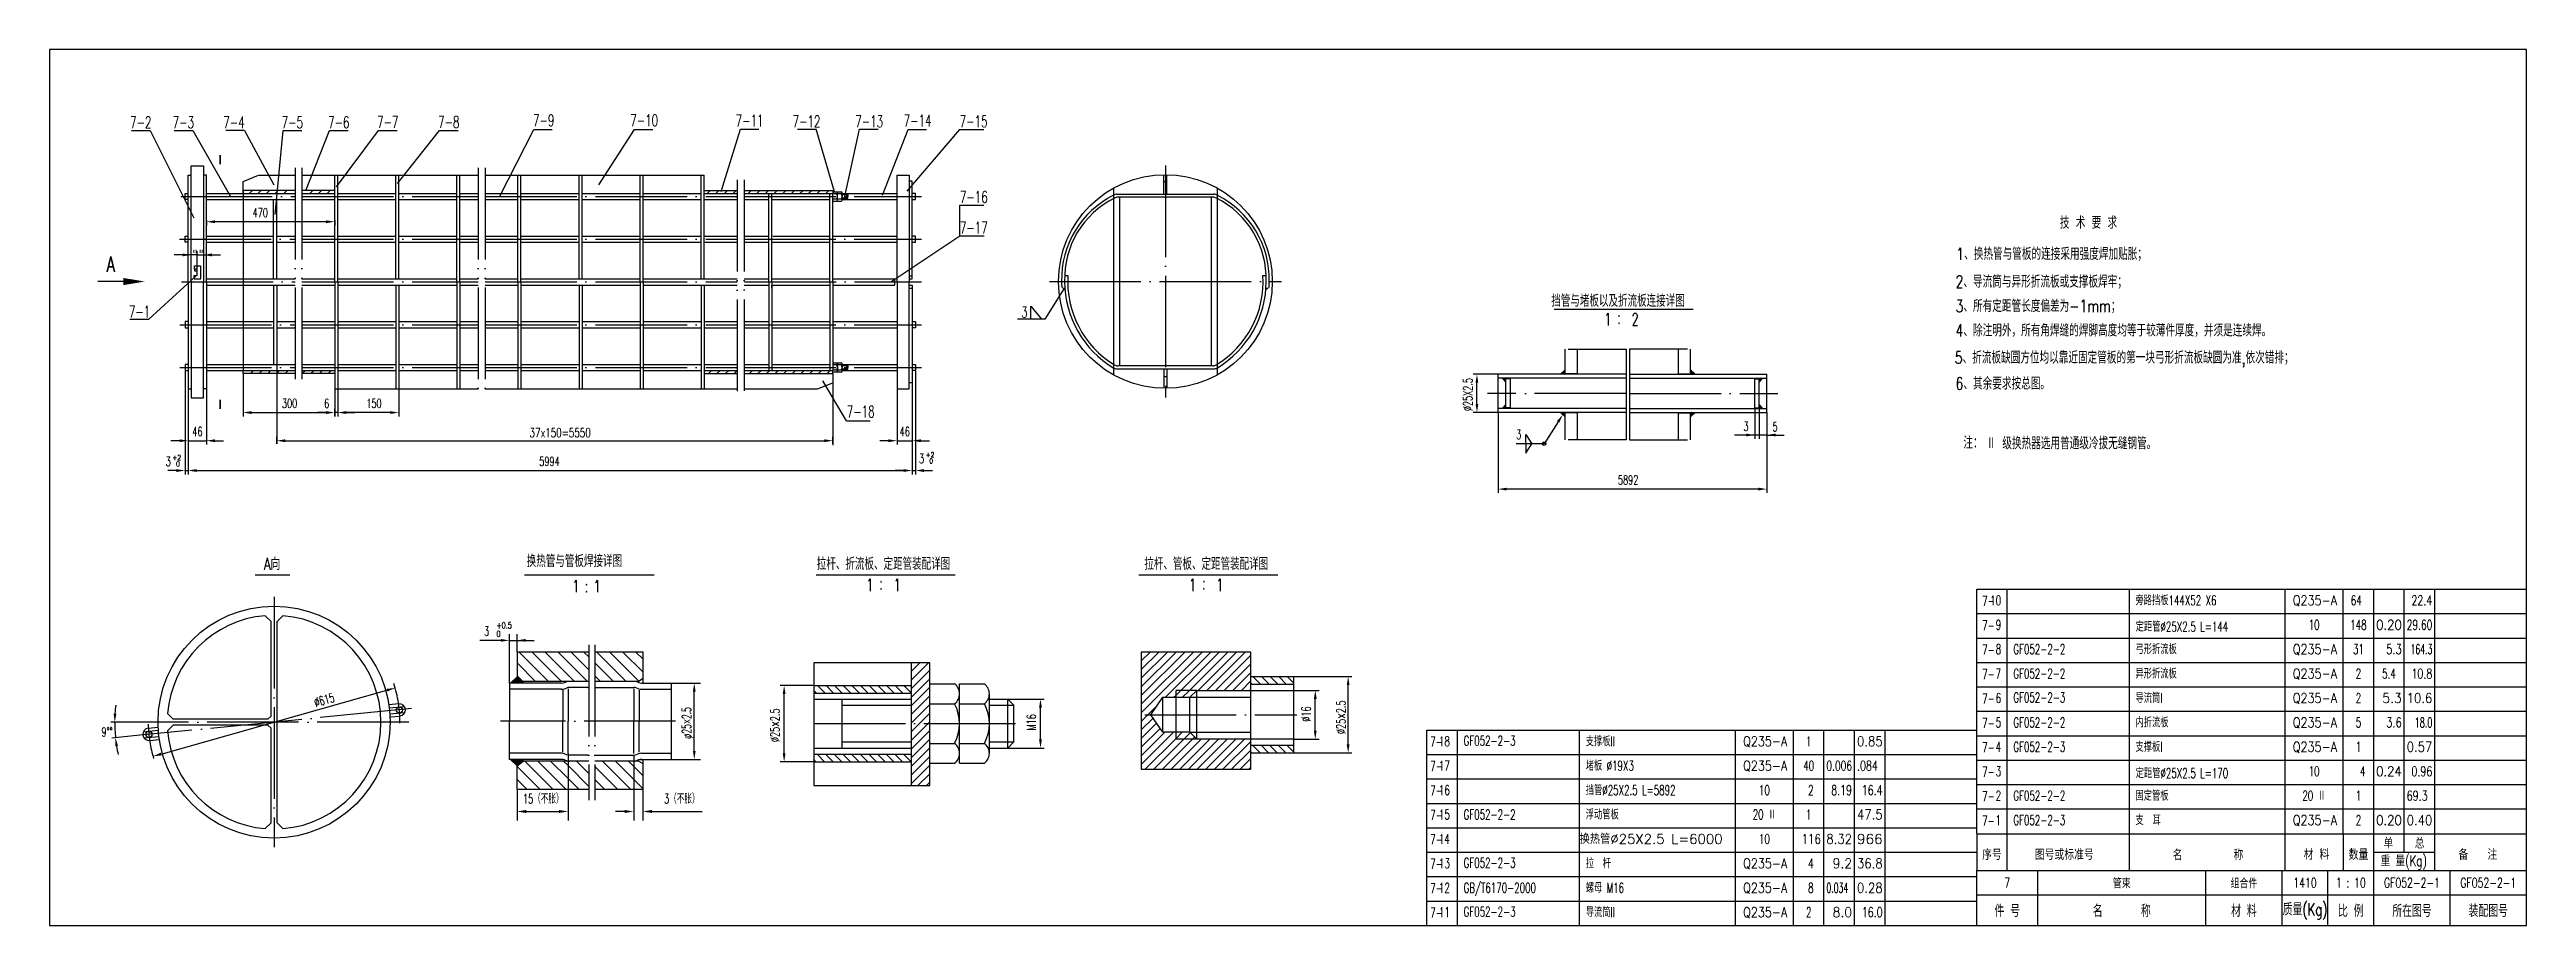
# Model space of a CAD drawing. Extents: x 1013 to 1824, y 801 to 1088.
import ezdxf
from ezdxf.enums import TextEntityAlignment as Align

# ---------------------------------------------------------------- set-up
doc = ezdxf.new("R2010")
doc.units = 0
doc.linetypes.add('DASHDOT-M', pattern=[36, 30, -3, 0, -3])
doc.linetypes.add('DIVIDE-M', pattern=[39, 30, -3, 0, -3, 0, -3])
doc.layers.get('0').update_dxf_attribs({"linetype": 'CONTINUOUS'})
for name, color, linetype in [('1', 3, 'CONTINUOUS'), ('CDR_DWG1', 4, 'CONTINUOUS'), ('CDR_DWG2', 2, 'CONTINUOUS'), ('CDR_DWG3', 1, 'DASHDOT-M'), ('CDR_DWG4', 3, 'DIVIDE-M')]:
    doc.layers.add(name, color=color, linetype=linetype)
doc.styles.add('HZ', font='romans', dxfattribs={"width": 0.7, "bigfont": 'hz'})

msp = doc.modelspace()

# ---------------------------------------------------------------- texts
at = {"style": 'HZ'}
for s, height, width, p in [('470', 3, 0.65, (1079.56, 1033.5)), ('           技 术 要 求', 4, 0.75, (1646.69, 1029.71)), ('"', 3, 0.65, (1060.02, 1019.78)), ('"', 3, 0.65, (1062.02, 1019.78)), ('1、换热管与管板的连接采用强度焊加贴胀；', 4, 0.75, (1637.39, 1019.48)), ('2、导流筒与异形折流板或支撑板焊牢；', 4, 0.75, (1637.14, 1010.4)), ('3、所有定距管长度偏差为-1mm；', 4, 0.75, (1637.14, 1002.4)), ('4、除注明外，所有角焊缝的焊脚高度均等于较薄件厚度，并须是连续焊。', 4, 0.75, (1637.14, 994.4)), ('5、折流板缺圆方位均以靠近固定管板的第一块弓形折流板缺圆为准,依次错排；', 4, 0.75, (1636.87, 985.51)), ('6、其余要求按总图。', 4, 0.75, (1637.14, 977)), ('300', 3, 0.65, (1089.16, 970.98)), ('6', 3, 0.65, (1102.98, 970.96)), ('150', 3, 0.65, (1116.78, 970.98)), ('3', 3, 0.65, (1567.73, 963.47)), ('5', 3, 0.65, (1577.19, 963.3)), ('46', 3, 0.65, (1059.81, 961.76)), ('37x150=5550', 3, 0.7, (1170.22, 961.38)), ('46', 3, 0.65, (1291.42, 961.76)), ('注：', 4, 0.75, (1639.71, 957.63)), ('Ⅱ 级换热器选用普通级冷拔无缝钢管。', 4, 0.75, (1647.26, 957.45)), ('3', 3, 0.7, (1051.04, 951.97)), ('+2', 1.7, 0.7, (1053.29, 953.87)), ('0', 1.7, 0.7, (1054.47, 951.83)), ('5994', 3, 0.65, (1173.41, 951.99)), ('3', 3, 0.7, (1297.68, 952.92)), ('+2', 1.7, 0.7, (1299.93, 954.82)), ('0', 1.7, 0.7, (1301.11, 952.78)), ('5892', 3, 0.65, (1526.6, 945.91)), ('7-', 3.2, 0.65, (1645.85, 906.18)), ('旁路挡板144X52 X6 ', 3.2, 0.65, (1696.06, 906.35)), ('+0.5', 2, 0.7, (1159.38, 898.78)), ('7-', 3.2, 0.65, (1645.85, 898.18)), ('定距管%%C25X2.5 L=144', 3.2, 0.65, (1696.12, 897.73)), ('3', 3, 0.6, (1155.41, 896.34)), ('0', 2, 0.7, (1159.38, 896)), ('7-', 3.2, 0.65, (1645.85, 890.18)), ('GF052-2-2', 3.2, 0.65, (1656.06, 890.35)), ('弓形折流板', 3.2, 0.65, (1696.06, 890.35)), ('7-', 3.2, 0.65, (1645.85, 882.18)), ('GF052-2-2', 3.2, 0.65, (1656.06, 882.35)), ('异形折流板', 3.2, 0.65, (1696.06, 882.35)), ('7-', 3.2, 0.65, (1645.85, 874.18)), ('GF052-2-3', 3.2, 0.65, (1656.06, 874.53)), ('导流筒I', 3.2, 0.65, (1696.06, 874.35)), ('7-', 3.2, 0.65, (1645.85, 866.18)), ('GF052-2-2', 3.2, 0.65, (1656.06, 866.35)), ('内折流板', 3.2, 0.65, (1696.06, 866.35)), ('9%%d%%d', 3, 0.65, (1030.07, 863.35)), ('7-', 3.2, 0.65, (1465.16, 860.03)), ('GF052-2-3', 3.2, 0.65, (1476.06, 860.35)), ('支撑板II', 3.2, 0.65, (1516.06, 860.18)), ('7-', 3.2, 0.65, (1645.85, 858.18)), ('GF052-2-3', 3.2, 0.65, (1656.06, 858.35)), ('支撑板I', 3.2, 0.65, (1696.06, 858.35)), ('7-', 3.2, 0.65, (1465.16, 852.03)), ('堵板 %%C19X3 ', 3.2, 0.65, (1516.06, 852.18)), ('7-', 3.2, 0.65, (1645.85, 850.18)), ('定距管%%C25X2.5 L=170', 3.2, 0.65, (1696.12, 849.73)), ('15（不胀）', 3.2, 0.6, (1168.11, 841.36)), ('3（不胀）', 3.2, 0.6, (1214.29, 841.36)), ('7-', 3.2, 0.65, (1465.16, 844.03)), ('挡管%%C25X2.5 L=5892', 3.2, 0.65, (1516.06, 844.18)), ('7-', 3.2, 0.65, (1645.85, 842.18)), ('GF052-2-2', 3.2, 0.65, (1656.06, 842.35)), ('固定管板', 3.2, 0.65, (1696.06, 842.35)), ('7-', 3.2, 0.65, (1465.16, 836.03)), ('GF052-2-2', 3.2, 0.65, (1476.06, 836.18)), ('浮动管板', 3.2, 0.65, (1516.06, 836.18)), ('7-', 3.2, 0.65, (1645.85, 834.18)), ('GF052-2-3', 3.2, 0.65, (1656.06, 834.35)), ('支  耳', 3.2, 0.65, (1696.06, 834.35)), ('7-', 3.2, 0.65, (1465.16, 828.03)), ('单', 3.5, 0.7, (1777.24, 826.68)), ('总', 3.5, 0.7, (1787.51, 826.63)), ('7-', 3.2, 0.65, (1465.16, 820.03)), ('GF052-2-3', 3.2, 0.65, (1476.06, 820.35)), ('拉  杆', 3.2, 0.65, (1516.06, 820.18)), ('序号', 3.5, 0.8, (1645.85, 822.91)), ('图号或标准号', 3.5, 0.8, (1663.08, 822.92)), ('名        称', 3.5, 0.8, (1708.25, 822.81)), ('材 料', 3.5, 0.8, (1751.13, 822.98)), ('数量', 3.5, 0.8, (1765.85, 822.93)), ('重 量(Kg)', 3.5, 0.7, (1776.3, 820.9)), ('备   注', 3.5, 0.8, (1801.81, 822.93)), ('7-', 3.2, 0.65, (1465.16, 812.03)), ('GB/T6170-2000', 3.2, 0.65, (1476.06, 812.18)), ('螺母 M16 ', 3.2, 0.65, (1516.06, 812.18)), ('7-', 3.2, 0.65, (1465.16, 804)), ('GF052-2-3', 3.2, 0.65, (1476.06, 804.35)), ('导流筒II', 3.2, 0.65, (1516.06, 804.18))]:
    msp.add_text(s, height=height, dxfattribs=dict(at, width=width)).set_placement(p)
for s, rotation, width, p in [('%%c25X2.5', 90, 0.65, (1478.93, 969.93)), ('%%c615', 15.78092, 0.65, (1100.2, 872.95)), ('φ25×2.5', 90, 0.6, (1223.12, 862.59)), ('%%c25×2.5', 90, 0.65, (1252.09, 861.49)), ('M16', 90, 0.65, (1336.03, 865.31)), ('%%c16', 90, 0.65, (1426, 868.2)), ('%%c25×2.5', 90, 0.65, (1437.41, 864.12))]:
    msp.add_text(s, height=3, rotation=rotation, dxfattribs=dict(at, width=width)).set_placement(p)
at = {"style": 'HZ', "width": 0.65}
for s, p in [('10', (1652.06, 906.35)), ('9', (1652.06, 898.35)), ('8', (1652.06, 890.35)), ('7', (1652.06, 882.35)), ('6', (1652.06, 874.35)), ('5', (1652.06, 866.35)), ('18', (1471.56, 860.18)), ('4', (1652.06, 858.35)), ('17', (1471.56, 852.18)), ('3', (1652.06, 850.35)), ('16', (1471.56, 844.18)), ('2', (1652.06, 842.35)), ('15', (1471.56, 836.18)), ('1', (1652.06, 834.35)), ('14', (1471.56, 828.18)), ('13', (1471.56, 820.18)), ('12', (1471.56, 812.18)), ('11', (1471.56, 804.18))]:
    msp.add_text(s, height=3.2, dxfattribs=at).set_placement(p, align=Align.RIGHT)
at = {"style": 'HZ'}
for s, width, p, p2 in [('Q235-A', 0.76125, (1747.56, 906.35), (1762.06, 906.35)), (' 22.4', 0.619382, (1784.86, 906.35), (1793.26, 906.35)), ('0.20', 0.822761, (1774.86, 898.35), (1783.26, 898.35)), ('29.60', 0.633621, (1784.86, 898.35), (1793.26, 898.35)), ('Q235-A', 0.76125, (1747.56, 890.35), (1762.06, 890.35)), ('  5.3', 0.619382, (1774.86, 890.35), (1783.26, 890.35)), (' 164.3', 0.510417, (1784.86, 890.35), (1793.26, 890.35)), ('Q235-A', 0.76125, (1747.56, 882.35), (1762.06, 882.35)), (' 10.8', 0.62642, (1784.86, 882.35), (1793.26, 882.35)), ('Q235-A', 0.76125, (1747.56, 874.35), (1762.06, 874.35)), (' 5.3', 0.810662, (1774.86, 874.35), (1783.26, 874.35)), ('10.6', 0.822761, (1784.86, 874.35), (1793.26, 874.35)), ('Q235-A', 0.76125, (1747.56, 866.35), (1762.06, 866.35)), ('  3.6', 0.619382, (1774.86, 866.35), (1783.26, 866.35)), ('  18.0', 0.505734, (1784.86, 866.35), (1793.26, 866.35)), ('Q235-A', 0.76125, (1567.56, 860.18), (1582.06, 860.18)), ('0.85', 0.822761, (1604.86, 860.18), (1613.26, 860.18)), ('Q235-A', 0.76125, (1747.56, 858.35), (1762.06, 858.35)), ('0.57', 0.822761, (1784.86, 858.35), (1793.26, 858.35)), ('Q235-A', 0.76125, (1567.56, 852.18), (1582.06, 852.18)), ('0.006', 0.633621, (1594.86, 852.18), (1603.26, 852.18)), ('.084 ', 0.605769, (1604.86, 852.18), (1613.26, 852.18)), ('0.24', 0.810662, (1774.86, 850.35), (1783.26, 850.35)), (' 0.96', 0.62642, (1784.86, 850.35), (1793.26, 850.35)), (' 8.19', 0.633621, (1594.86, 844.18), (1603.26, 844.18)), (' 16.4', 0.619382, (1604.86, 844.18), (1613.26, 844.18)), ('69.3 ', 0.605769, (1784.86, 842.35), (1793.26, 842.35)), ('47.5', 0.822761, (1604.86, 836.18), (1613.26, 836.18)), ('Q235-A', 0.76125, (1747.56, 834.35), (1762.06, 834.35)), ('0.20', 0.822761, (1774.86, 834.35), (1783.26, 834.35)), ('0.40', 0.822761, (1784.86, 834.35), (1793.26, 834.35)), ('换热管%%C25X2.5 L=6000 ', 0.950806, (1514.06, 828.18), (1563.06, 828.18)), (' 116', 0.673077, (1585.06, 828.18), (1593.06, 828.18)), ('8.32', 0.822761, (1594.86, 828.18), (1603.26, 828.18)), ('966', 0.967105, (1604.86, 828.18), (1613.26, 828.18)), ('Q235-A', 0.76125, (1567.56, 820.18), (1582.06, 820.18)), (' 9.2', 0.810662, (1594.86, 820.18), (1603.26, 820.18)), ('36.8', 0.822761, (1604.86, 820.18), (1613.26, 820.18)), ('Q235-A', 0.76125, (1567.56, 812.18), (1582.06, 812.18)), ('0.034 ', 0.496622, (1594.86, 812.18), (1603.26, 812.18)), ('0.28', 0.822761, (1604.86, 812.18), (1613.26, 812.18)), ('Q235-A', 0.76125, (1567.56, 804.18), (1582.06, 804.18)), (' 8.0', 0.810662, (1594.86, 804.18), (1603.26, 804.18)), (' 16.0', 0.62642, (1604.86, 804.18), (1613.26, 804.18))]:
    msp.add_text(s, height=3.2, dxfattribs=dict(at, width=width)).set_placement(p, p2, align=Align.FIT)
at = {"style": 'HZ', "width": 0.65}
for s, p in [('64 ', (1769.06, 906.35)), ('10', (1754.56, 898.35)), ('148', (1769.06, 898.35)), ('31', (1769.06, 890.35)), ('2', (1769.06, 882.35)), ('5.4', (1779.06, 882.35)), ('2', (1769.06, 874.35)), ('5', (1769.06, 866.35)), ('1', (1589.06, 860.18)), ('1', (1769.06, 858.35)), ('40', (1589.06, 852.18)), ('10', (1754.56, 850.35)), ('  4', (1769.06, 850.35)), ('10', (1574.56, 844.18)), (' 2', (1589.06, 844.18)), ('20 Ⅱ', (1754.56, 842.35)), ('1', (1769.06, 842.35)), ('20 Ⅱ', (1574.56, 836.18)), ('1', (1589.06, 836.18)), ('2', (1769.06, 834.35)), ('10', (1574.56, 828.18)), (' 4', (1589.06, 820.18)), (' 8', (1589.06, 812.18)), ('2', (1589.06, 804.18))]:
    msp.add_text(s, height=3.2, dxfattribs=at).set_placement(p, align=Align.CENTER)
at = {"style": 'HZ', "width": 0.7}
for s, height, p in [('7', 3.2, (1654.07, 815.43)), ('管束', 3.2, (1691.57, 815.43)), ('组合件', 3.2, (1731.57, 815.43)), ('1410', 3.2, (1751.57, 815.43)), ('1 : 10', 3.2, (1766.58, 815.43)), ('GF052-2-1', 3.2, (1786.58, 815.43)), ('GF052-2-1', 3.2, (1811.58, 815.43)), ('件 号', 4, (1654.07, 806.43)), ('名      称', 4, (1691.57, 806.43)), ('材 料', 4, (1731.57, 806.43)), ('质量(Kg)', 4, (1751.57, 806.43)), ('比 例', 4, (1766.58, 806.43)), ('所在图号', 4, (1786.58, 806.43)), ('装配图号', 4, (1811.58, 806.43))]:
    msp.add_text(s, height=height, dxfattribs=at).set_placement(p, align=Align.MIDDLE)
at = {"layer": 'CDR_DWG1', "style": 'HZ'}
for s, height, width, p in [('7-2', 3.8, 0.65, (1042.95, 1062.67)), ('7-3', 3.8, 0.65, (1056.89, 1062.67)), ('7-4', 3.8, 0.65, (1073.46, 1062.67)), ('7-5', 3.8, 0.65, (1092.58, 1062.67)), ('7-6', 3.8, 0.65, (1107.76, 1062.67)), ('7-7', 3.8, 0.65, (1123.82, 1062.76)), ('7-8', 3.8, 0.65, (1143.79, 1062.76)), ('7-9', 3.8, 0.65, (1174.87, 1063.34)), ('7-10', 3.8, 0.65, (1207.78, 1063.34)), ('7-11', 3.8, 0.65, (1242.28, 1063.25)), ('7-12', 3.8, 0.65, (1260.92, 1062.96)), ('7-13', 3.8, 0.65, (1281.43, 1062.96)), ('7-14', 3.8, 0.65, (1297.29, 1063.25)), ('7-15', 3.8, 0.65, (1315.63, 1062.96)), ('7-16', 3.8, 0.65, (1315.68, 1038.2)), ('7-17', 3.8, 0.65, (1315.68, 1028.15)), ('7-1', 3.8, 0.65, (1042.53, 1000.62)), ('3', 3.5, 0.7, (1332.26, 1000.61)), ('7-18', 3.8, 0.65, (1278.66, 967.9))]:
    msp.add_text(s, height=height, dxfattribs=dict(at, width=width)).set_placement(p, align=Align.CENTER)
at = {"layer": 'CDR_DWG1', "style": 'HZ', "width": 0.65}
msp.add_text('3', height=3, dxfattribs=at).set_placement((1493.29, 960.78))
at = {"layer": 'CDR_DWG2', "style": 'HZ'}
for s, height, width, p in [('A', 5, 0.7, (1031.75, 1015.58)), ('挡管与堵板以及折流板连接详图', 4, 0.65, (1504.78, 1004.12)), ('A向', 4, 0.7, (1083.24, 917.91)), ('换热管与管板焊接详图', 4, 0.65, (1169.31, 918.85)), ('1 : 1', 4, 0.65, (1184.3, 910.6))]:
    msp.add_text(s, height=height, dxfattribs=dict(at, width=width)).set_placement(p)
at = {"layer": 'CDR_DWG2', "style": 'HZ', "width": 0.65}
for s, p in [('1 ： 2', (1527.75, 1000.03)), ('拉杆、折流板、定距管装配详图', (1286.12, 920.15)), ('拉杆、管板、定距管装配详图', (1391.8, 920.15)), ('1 ： 1', (1286.12, 912.98)), ('1 ： 1', (1391.8, 912.98))]:
    msp.add_text(s, height=4, dxfattribs=at).set_placement(p, align=Align.MIDDLE)

# ---------------------------------------------------------------- blocks, each defined once
blk = doc.blocks.new('*X2')
at = {"color": 0}
for p, q in [((251.63, 229), (252.63, 230)), ((254.46, 229), (255.46, 230)), ((257.28, 229), (258.28, 230)), ((260.11, 229), (261.11, 230)), ((262.94, 229), (263.94, 230)), ((265.77, 229), (266.77, 230)), ((268.6, 229), (269.6, 230)), ((271.43, 229), (272.43, 230)), ((274.25, 229), (275.25, 230)), ((277.08, 229), (278.08, 230))]:
    blk.add_line(p, q, dxfattribs=at)
blk = doc.blocks.new('*X1')
at = {"color": 0}
for p, q in [((252.02, 170), (253.02, 171)), ((254.85, 170), (255.85, 171)), ((257.68, 170), (258.68, 171)), ((260.51, 170), (261.51, 171)), ((263.34, 170), (264.34, 171)), ((266.17, 170), (267.17, 171)), ((268.99, 170), (269.99, 171)), ((271.82, 170), (272.82, 171)), ((274.65, 170), (275.65, 171)), ((277.48, 170), (278.48, 171))]:
    blk.add_line(p, q, dxfattribs=at)
blk = doc.blocks.new('*X49')
at = {"layer": '1', "color": 0, "linetype": 'CONTINUOUS'}
for p, q in [((-21402.06, -19125.3), (-21408.14, -19119.22)), ((-21406.88, -19124.72), (-21408.14, -19123.46)), ((-21397.81, -19125.3), (-21407.44, -19115.68)), ((-21393.57, -19125.3), (-21403.19, -19115.68)), ((-21389.33, -19125.3), (-21398.95, -19115.68)), ((-21385.09, -19125.3), (-21394.71, -19115.68)), ((-21384.62, -19121.52), (-21390.46, -19115.68)), ((-21384.62, -19117.28), (-21386.22, -19115.68)), ((-21376.6, -19125.3), (-21382.62, -19119.28)), ((-21380.84, -19125.3), (-21382.62, -19123.52)), ((-21372.36, -19125.3), (-21381.98, -19115.68)), ((-21368.23, -19125.19), (-21377.74, -19115.68)), ((-21366.87, -19122.3), (-21373.49, -19115.68)), ((-21366.87, -19118.05), (-21369.25, -19115.68)), ((-21400.55, -19160.75), (-21408.14, -19153.16)), ((-21396.31, -19160.75), (-21405.62, -19151.43)), ((-21392.07, -19160.75), (-21401.38, -19151.43)), ((-21391.41, -19157.15), (-21397.14, -19151.43)), ((-21391.41, -19152.91), (-21392.89, -19151.43)), ((-21384.62, -19159.71), (-21391.41, -19152.91)), ((-21384.62, -19155.46), (-21388.65, -19151.43)), ((-21375.09, -19160.75), (-21382.62, -19153.22)), ((-21370.85, -19160.75), (-21380.16, -19151.43)), ((-21369.94, -19157.41), (-21375.92, -19151.43)), ((-21369.94, -19153.17), (-21371.68, -19151.43)), ((-21366.87, -19156.24), (-21369.94, -19153.17)), ((-21404.79, -19160.75), (-21408.14, -19157.4)), ((-21387.82, -19160.75), (-21391.41, -19157.15)), ((-21379.34, -19160.75), (-21382.62, -19157.46)), ((-21366.87, -19160.48), (-21369.94, -19157.41))]:
    blk.add_line(p, q, dxfattribs=at)
blk = doc.blocks.new('GSFG21')
for p, q in [((104.01, 99.05), (102.13, 100.93)), ((104.01, 68.05), (104.01, 99.05)), ((106.01, 99.05), (107.89, 100.93)), ((106.01, 33.05), (106.01, 99.05)), ((72.01, 67.05), (70.13, 68.93)), ((72.01, 65.05), (70.13, 63.17)), ((103.01, 67.05), (72.01, 67.05)), ((103.01, 65.05), (72.01, 65.05)), ((104.01, 68.05), (103.01, 67.05)), ((104.01, 64.05), (103.01, 65.05)), ((104.01, 33.05), (104.01, 64.05)), ((104.01, 33.05), (102.13, 31.17)), ((106.01, 33.05), (107.89, 31.17))]:
    blk.add_line(p, q)
for start, end in [(94.72194, 175.27806), (274.72194, 85.27806), (184.72194, 265.27806)]:
    blk.add_arc((105.01, 66.05), 35, start, end)
blk = doc.blocks.new('*X48')
at = {"layer": '1', "color": 0, "linetype": 'CONTINUOUS'}
for p, q in [((-21410.25, -19150.86), (-21410.29, -19150.91)), ((-21409.83, -19150.86), (-21410.07, -19151.11)), ((-21409.99, -19150.86), (-21407.98, -19152.87)), ((-21409.4, -19150.86), (-21409.86, -19151.32)), ((-21408.98, -19150.86), (-21409.64, -19151.53)), ((-21409.56, -19150.86), (-21407.74, -19152.68)), ((-21408.55, -19150.86), (-21409.42, -19151.74)), ((-21408.13, -19150.86), (-21409.21, -19151.94)), ((-21409.14, -19150.86), (-21407.51, -19152.5)), ((-21407.7, -19150.86), (-21408.99, -19152.15)), ((-21407.28, -19150.86), (-21408.77, -19152.36)), ((-21408.71, -19150.86), (-21407.27, -19152.31)), ((-21406.86, -19150.86), (-21408.56, -19152.57)), ((-21406.43, -19150.86), (-21408.34, -19152.77)), ((-21408.29, -19150.86), (-21407.03, -19152.13)), ((-21406.14, -19151), (-21408.11, -19152.97)), ((-21407.87, -19150.86), (-21406.79, -19151.94)), ((-21407.44, -19150.86), (-21406.55, -19151.76)), ((-21407.02, -19150.86), (-21406.31, -19151.57)), ((-21406.59, -19150.86), (-21406.14, -19151.32)), ((-21406.14, -19151.42), (-21406.22, -19151.5)), ((-21406.17, -19150.86), (-21406.14, -19150.89))]:
    blk.add_line(p, q, dxfattribs=at)
blk = doc.blocks.new('*X47')
at = {"layer": '1', "color": 0, "linetype": 'CONTINUOUS'}
for p, q in [((-21410.25, -19125.87), (-21410.29, -19125.82)), ((-21409.83, -19125.87), (-21410.08, -19125.62)), ((-21409.99, -19125.87), (-21407.98, -19123.86)), ((-21409.4, -19125.87), (-21409.86, -19125.41)), ((-21408.98, -19125.87), (-21409.64, -19125.2)), ((-21409.56, -19125.87), (-21407.74, -19124.05)), ((-21408.55, -19125.87), (-21409.42, -19125)), ((-21408.13, -19125.87), (-21409.21, -19124.79)), ((-21409.14, -19125.87), (-21407.51, -19124.23)), ((-21407.7, -19125.87), (-21408.99, -19124.58)), ((-21407.28, -19125.87), (-21408.77, -19124.37)), ((-21408.72, -19125.87), (-21407.27, -19124.42)), ((-21406.86, -19125.87), (-21408.56, -19124.17)), ((-21406.43, -19125.87), (-21408.34, -19123.96)), ((-21408.29, -19125.87), (-21407.03, -19124.6)), ((-21406.14, -19125.74), (-21408.11, -19123.76)), ((-21407.87, -19125.87), (-21406.79, -19124.79)), ((-21407.44, -19125.87), (-21406.55, -19124.97)), ((-21407.02, -19125.87), (-21406.31, -19125.16)), ((-21406.59, -19125.87), (-21406.14, -19125.41)), ((-21406.14, -19125.31), (-21406.22, -19125.23)), ((-21406.17, -19125.87), (-21406.14, -19125.84))]:
    blk.add_line(p, q, dxfattribs=at)
blk = doc.blocks.new('*X3')
at = {"color": 0}
for p, q in [((90.8, 170), (91.8, 171)), ((93.63, 170), (94.63, 171)), ((96.46, 170), (97.46, 171)), ((99.29, 170), (100.29, 171)), ((102.12, 170), (103.12, 171))]:
    blk.add_line(p, q, dxfattribs=at)
blk = doc.blocks.new('*X4')
at = {"color": 0}
for p, q in [((107.77, 170), (108.77, 171)), ((110.6, 170), (111.6, 171)), ((113.43, 170), (114.43, 171)), ((116.26, 170), (117.26, 171))]:
    blk.add_line(p, q, dxfattribs=at)
blk = doc.blocks.new('*X7')
at = {"color": 0}
for p, q in [((240.71, 170), (241.71, 171)), ((243.54, 170), (244.54, 171)), ((246.37, 170), (247.37, 171)), ((249.2, 170), (250.2, 171))]:
    blk.add_line(p, q, dxfattribs=at)
blk = doc.blocks.new('*X5')
at = {"color": 0}
for p, q in [((90.41, 229), (91.41, 230)), ((93.24, 229), (94.24, 230)), ((96.06, 229), (97.06, 230)), ((98.89, 229), (99.89, 230)), ((101.72, 229), (102.72, 230))]:
    blk.add_line(p, q, dxfattribs=at)
blk = doc.blocks.new('*X6')
at = {"color": 0}
for p, q in [((110.21, 229), (111.21, 230)), ((113.03, 229), (114.03, 230)), ((115.86, 229), (116.86, 230))]:
    blk.add_line(p, q, dxfattribs=at)
blk = doc.blocks.new('*X8')
at = {"color": 0}
for p, q in [((240.31, 229), (241.31, 230)), ((243.14, 229), (244.14, 230)), ((245.97, 229), (246.97, 230)), ((248.8, 229), (249.8, 230))]:
    blk.add_line(p, q, dxfattribs=at)
blk = doc.blocks.new('GSGC1')
for p, q in [((306.48, 202), (307.48, 202)), ((306.48, 201), (307.48, 201)), ((306.48, 199), (307.48, 199)), ((306.48, 198), (307.48, 198))]:
    blk.add_line(p, q)

# ---------------------------------------------------------------- linework, layer by layer
for p, q in [((1039.88, 1061.84), (1046.01, 1061.84)), ((1046.01, 1061.84), (1060.3, 1033.29)), ((1053.82, 1061.84), (1059.95, 1061.84)), ((1059.95, 1061.84), (1072.26, 1040.28)), ((1076.85, 1061.84), (1070.74, 1061.84)), ((1076.85, 1061.84), (1086.54, 1044.04)), ((1086.9, 1034.36), (1089.52, 1061.84)), ((1089.52, 1061.84), (1095.64, 1061.84)), ((1097, 1042.21), (1104.69, 1061.84)), ((1104.69, 1061.84), (1110.82, 1061.84)), ((1107, 1043.43), (1120.73, 1061.91)), ((1120.73, 1061.91), (1126.91, 1061.91)), ((1126.94, 1044.58), (1140.7, 1061.91)), ((1140.7, 1061.91), (1146.88, 1061.91)), ((1160.48, 1040.34), (1171.66, 1062.25)), ((1171.66, 1062.25), (1177.64, 1062.25)), ((1192.96, 1044.06), (1204.57, 1062.25)), ((1204.57, 1062.25), (1210.55, 1062.25)), ((1232.98, 1041.9), (1239.33, 1062.36)), ((1239.33, 1062.36), (1245.25, 1062.36)), ((1257.98, 1062.38), (1264.11, 1062.38)), ((1270.12, 1041.76), (1264.11, 1062.38)), ((1273.47, 1040.3), (1278.23, 1062.38)), ((1278.23, 1062.38), (1284.37, 1062.38)), ((1285.85, 1040.69), (1294.17, 1062.2)), ((1311.05, 1062.18), (1293.76, 1042.01)), ((1294.15, 1062.2), (1300.15, 1062.2)), ((1311.05, 1062.18), (1319, 1062.18)), ((1103.63, 1032), (1067.23, 1032)), ((1311.1, 1027.37), (1311.1, 1037.42)), ((1311.1, 1037.42), (1319, 1037.42)), ((1061.43, 1016.43), (1061.43, 1022.38)), ((1288.5, 1012.31), (1311.1, 1027.37)), ((1311.1, 1027.37), (1319.05, 1027.37)), ((1045.54, 1000.04), (1060.82, 1014.04)), ((1061.43, 1021.13), (1053.83, 1021.13)), ((1058.63, 1021.13), (1055.83, 1021.13)), ((1061.43, 1021.13), (1069.03, 1021.13)), ((1064.23, 1021.13), (1067.03, 1021.13)), ((1345.16, 1010.01), (1338.98, 1000.13)), ((1039.3, 1000.04), (1045.54, 1000.04)), ((1338.98, 1000.13), (1329.97, 1000.13)), ((1334.41, 1000.13), (1334.41, 1004.33)), ((1334.41, 1004.33), (1337.91, 1000.13)), ((1057.43, 983.27), (1057.43, 949.24)), ((1076.43, 982.27), (1076.43, 968.23)), ((1087.43, 985.27), (1087.43, 959.26)), ((1296.55, 985.27), (1296.55, 949.24)), ((1487.42, 982.03), (1479.18, 982.03)), ((1507.81, 982.03), (1509.31, 983.5)), ((1508.02, 982.03), (1507.92, 982.14)), ((1508, 982.03), (1509.31, 983.35)), ((1508.31, 982.03), (1508.06, 982.28)), ((1508.59, 982.03), (1508.2, 982.42)), ((1508.28, 982.03), (1509.31, 983.07)), ((1508.87, 982.03), (1508.35, 982.56)), ((1509.16, 982.03), (1508.49, 982.7)), ((1508.56, 982.03), (1509.31, 982.79)), ((1509.31, 982.16), (1508.63, 982.84)), ((1509.31, 982.44), (1508.78, 982.98)), ((1508.84, 982.03), (1509.31, 982.5)), ((1509.31, 982.72), (1508.92, 983.12)), ((1509.31, 983), (1509.06, 983.26)), ((1509.13, 982.03), (1509.31, 982.22)), ((1509.31, 983.29), (1509.21, 983.4)), ((1551.9, 982.03), (1550.39, 983.5)), ((1550.39, 983.29), (1550.5, 983.4)), ((1551.71, 982.03), (1550.39, 983.35)), ((1550.39, 983), (1550.65, 983.26)), ((1550.39, 982.72), (1550.79, 983.12)), ((1551.43, 982.03), (1550.39, 983.07)), ((1550.39, 982.44), (1550.93, 982.98)), ((1550.39, 982.16), (1551.08, 982.84)), ((1551.15, 982.03), (1550.39, 982.79)), ((1550.87, 982.03), (1550.39, 982.5)), ((1550.58, 982.03), (1550.39, 982.22)), ((1550.55, 982.03), (1551.22, 982.7)), ((1550.84, 982.03), (1551.36, 982.56)), ((1551.12, 982.03), (1551.5, 982.42)), ((1551.4, 982.03), (1551.65, 982.28)), ((1551.68, 982.03), (1551.79, 982.14)), ((1058.43, 977.27), (1058.43, 949.24)), ((1064.43, 977.27), (1064.43, 959.01)), ((1106.43, 977.27), (1106.43, 968.23)), ((1107.43, 977.27), (1107.43, 968.23)), ((1127.43, 977.27), (1127.43, 968.23)), ((1273.96, 966.75), (1266.27, 979.87)), ((1269.55, 979.21), (1269.55, 958.84)), ((1290.55, 977.27), (1290.55, 959.01)), ((1295.55, 979.27), (1295.55, 949.24)), ((1480.43, 972.33), (1480.43, 979.23)), ((1489.92, 979.4), (1488.72, 980.78)), ((1488.81, 980.67), (1488.92, 980.78)), ((1489.92, 979.77), (1488.9, 980.78)), ((1488.94, 980.52), (1489.2, 980.78)), ((1489.07, 980.37), (1489.48, 980.78)), ((1489.92, 980.05), (1489.18, 980.78)), ((1489.2, 980.22), (1489.76, 980.78)), ((1489.34, 980.07), (1489.92, 980.65)), ((1489.92, 979.48), (1489.38, 980.02)), ((1489.92, 980.33), (1489.47, 980.78)), ((1489.47, 979.92), (1489.92, 980.37)), ((1489.6, 979.77), (1489.92, 980.08)), ((1489.73, 979.62), (1489.92, 979.8)), ((1489.92, 980.61), (1489.75, 980.78)), ((1489.86, 979.47), (1489.92, 979.52)), ((1491.42, 980.53), (1489.92, 980.53)), ((1571.39, 980.53), (1572.89, 980.53)), ((1572.89, 980.05), (1573.63, 980.78)), ((1572.89, 980.33), (1573.34, 980.78)), ((1572.89, 980.61), (1573.06, 980.78)), ((1572.89, 979.77), (1573.91, 980.78)), ((1572.89, 979.4), (1574.09, 980.78)), ((1573.47, 980.07), (1572.89, 980.65)), ((1573.34, 979.92), (1572.89, 980.37)), ((1573.21, 979.77), (1572.89, 980.08)), ((1572.89, 979.48), (1573.43, 980.02)), ((1573.08, 979.62), (1572.89, 979.8)), ((1572.95, 979.47), (1572.89, 979.52)), ((1573.61, 980.22), (1573.05, 980.78)), ((1573.74, 980.37), (1573.33, 980.78)), ((1573.87, 980.52), (1573.61, 980.78)), ((1574, 980.67), (1573.89, 980.78)), ((1079.23, 969.48), (1103.63, 969.48)), ((1103.63, 969.48), (1100.83, 969.48)), ((1106.43, 968.23), (1106.43, 970.73)), ((1107.43, 969.48), (1106.43, 969.48)), ((1107.43, 969.48), (1106.43, 969.48)), ((1124.63, 969.48), (1110.23, 969.48)), ((1110.23, 969.48), (1113.03, 969.48)), ((1273.96, 966.75), (1281.79, 966.75)), ((1295.55, 965.99), (1295.55, 959.01)), ((1487.42, 969.53), (1479.18, 969.53)), ((1487.42, 969.53), (1487.42, 943.16)), ((1489.92, 972.16), (1488.72, 970.78)), ((1488.72, 970.78), (1488.72, 970.78)), ((1488.82, 970.78), (1489.92, 971.88)), ((1489, 970.78), (1488.85, 970.93)), ((1489.28, 970.78), (1488.98, 971.09)), ((1489.1, 970.78), (1489.92, 971.6)), ((1489.57, 970.78), (1489.11, 971.24)), ((1489.85, 970.78), (1489.24, 971.39)), ((1489.92, 971), (1489.38, 971.54)), ((1489.38, 970.78), (1489.92, 971.32)), ((1489.92, 971.28), (1489.51, 971.69)), ((1489.92, 971.56), (1489.64, 971.84)), ((1489.67, 970.78), (1489.92, 971.03)), ((1489.92, 971.85), (1489.77, 971.99)), ((1489.92, 972.13), (1489.9, 972.14)), ((1491.42, 971.03), (1489.92, 971.03)), ((1507.03, 966.46), (1502.42, 959.28)), ((1507.81, 969.53), (1509.31, 968.06)), ((1508.02, 969.53), (1507.92, 969.43)), ((1508, 969.53), (1509.31, 968.21)), ((1508.31, 969.53), (1508.06, 969.29)), ((1508.59, 969.53), (1508.2, 969.15)), ((1508.28, 969.53), (1509.31, 968.5)), ((1508.87, 969.53), (1508.35, 969.01)), ((1509.16, 969.53), (1508.49, 968.87)), ((1508.56, 969.53), (1509.31, 968.78)), ((1509.31, 969.41), (1508.63, 968.73)), ((1509.31, 969.12), (1508.78, 968.59)), ((1508.84, 969.53), (1509.31, 969.06)), ((1509.31, 968.84), (1508.92, 968.45)), ((1509.31, 968.56), (1509.06, 968.31)), ((1509.13, 969.53), (1509.31, 969.34)), ((1509.31, 968.28), (1509.21, 968.17)), ((1550.58, 969.53), (1550.39, 969.34)), ((1550.87, 969.53), (1550.39, 969.06)), ((1551.15, 969.53), (1550.39, 968.78)), ((1551.43, 969.53), (1550.39, 968.5)), ((1551.71, 969.53), (1550.39, 968.21)), ((1551.9, 969.53), (1550.39, 968.06)), ((1550.39, 969.41), (1551.08, 968.73)), ((1550.39, 969.12), (1550.93, 968.59)), ((1550.39, 968.84), (1550.79, 968.45)), ((1550.39, 968.56), (1550.65, 968.31)), ((1550.39, 968.28), (1550.5, 968.17)), ((1550.55, 969.53), (1551.22, 968.87)), ((1550.84, 969.53), (1551.36, 969.01)), ((1551.12, 969.53), (1551.5, 969.15)), ((1551.4, 969.53), (1551.65, 969.29)), ((1551.68, 969.53), (1551.79, 969.43)), ((1571.39, 971.03), (1571.39, 960.87)), ((1571.39, 971.03), (1572.89, 971.03)), ((1572.89, 972.16), (1572.89, 960.87)), ((1572.89, 972.16), (1574.09, 970.78)), ((1572.89, 972.13), (1572.91, 972.14)), ((1572.89, 971.85), (1573.04, 971.99)), ((1573.99, 970.78), (1572.89, 971.88)), ((1572.89, 971.56), (1573.17, 971.84)), ((1572.89, 971.28), (1573.3, 971.69)), ((1573.71, 970.78), (1572.89, 971.6)), ((1572.89, 971), (1573.44, 971.54)), ((1573.43, 970.78), (1572.89, 971.32)), ((1573.15, 970.78), (1572.89, 971.03)), ((1572.96, 970.78), (1573.57, 971.39)), ((1573.24, 970.78), (1573.7, 971.24)), ((1573.53, 970.78), (1573.83, 971.09)), ((1573.81, 970.78), (1573.96, 970.93)), ((1574.09, 970.78), (1574.09, 970.78)), ((1575.39, 969.53), (1575.39, 960.87)), ((1055.63, 960.26), (1052.83, 960.26)), ((1058.43, 962.81), (1058.43, 959.01)), ((1058.43, 960.26), (1064.43, 960.26)), ((1067.23, 960.26), (1070.03, 960.26)), ((1087.43, 959.26), (1087.43, 961.51)), ((1090.23, 960.26), (1266.75, 960.26)), ((1269.55, 959.26), (1269.55, 961.51)), ((1287.75, 960.26), (1284.95, 960.26)), ((1290.55, 960.26), (1295.55, 960.26)), ((1298.35, 960.26), (1301.15, 960.26)), ((1495.21, 959.28), (1493.29, 959.28)), ((1502.42, 959.28), (1495.21, 959.28)), ((1496.47, 959.28), (1496.47, 962.33)), ((1496.47, 962.33), (1498.44, 959.28)), ((1496.47, 956.23), (1498.44, 959.28)), ((1496.47, 959.28), (1496.47, 956.23)), ((1570.09, 962.12), (1564.74, 962.12)), ((1575.39, 962.12), (1565.79, 962.12)), ((1575.39, 960.87), (1575.39, 952.02)), ((1575.69, 962.12), (1578.49, 962.12)), ((1578.19, 962.12), (1580.99, 962.12)), ((1054.63, 950.49), (1051.83, 950.49)), ((1057.43, 950.49), (1058.43, 950.49)), ((1061.23, 950.49), (1292.75, 950.49)), ((1061.23, 950.49), (1064.03, 950.49)), ((1292.75, 950.49), (1289.95, 950.49)), ((1295.55, 950.49), (1296.55, 950.49)), ((1295.55, 950.49), (1296.55, 950.49)), ((1299.35, 950.49), (1302.15, 950.49)), ((1575.39, 952.02), (1575.39, 943.16)), ((1572.59, 944.41), (1490.22, 944.41)), ((1784.06, 831.6), (1784.06, 911.6)), ((1644.06, 903.6), (1824.06, 903.6)), ((1160.83, 894.84), (1153.99, 894.84)), ((1163.63, 880.84), (1163.63, 896.84)), ((1163.63, 894.84), (1171.73, 894.84)), ((1166.13, 891.03), (1166.13, 896.84)), ((1644.06, 895.6), (1824.06, 895.6)), ((1166.33, 891.03), (1166.13, 890.83)), ((1295.28, 881.94), (1300.82, 887.48)), ((1295.28, 884.77), (1297.99, 887.48)), ((1295.28, 879.11), (1301.28, 885.11)), ((1370.53, 871.14), (1390.42, 891.03)), ((1370.53, 873.96), (1387.59, 891.03)), ((1370.53, 876.79), (1384.76, 891.03)), ((1370.53, 879.62), (1381.93, 891.03)), ((1370.53, 888.11), (1373.45, 891.03)), ((1370.53, 890.93), (1370.62, 891.03)), ((1370.53, 882.45), (1379.11, 891.03)), ((1370.53, 885.28), (1376.28, 891.03)), ((1378.41, 876.19), (1393.25, 891.03)), ((1383.52, 878.47), (1396.08, 891.03)), ((1386.35, 878.47), (1398.91, 891.03)), ((1389.18, 878.47), (1401.73, 891.03)), ((1392.01, 878.47), (1404.56, 891.03)), ((1394.84, 878.47), (1406.39, 890.03)), ((1397.66, 878.47), (1406.39, 887.2)), ((1400.49, 878.47), (1406.39, 884.37)), ((1644.06, 887.6), (1824.06, 887.6)), ((1049.63, 857.61), (1123.54, 878.5)), ((1163.94, 880.84), (1166.15, 882.95)), ((1166.15, 882.95), (1168.15, 881.4)), ((1168.13, 881.4), (1168.13, 880.84)), ((1189.27, 879.41), (1189.65, 879.41)), ((1207.4, 882.3), (1205.85, 881.41)), ((1216.6, 880.84), (1226.16, 880.84)), ((1224.16, 858.64), (1224.16, 878.04)), ((1263.28, 880.08), (1252.34, 880.08)), ((1253.59, 857.88), (1253.59, 877.28)), ((1264.15, 877.58), (1263.28, 878.45)), ((1266.98, 877.58), (1264.47, 880.08)), ((1269.8, 877.58), (1267.3, 880.08)), ((1272.63, 877.58), (1270.13, 880.08)), ((1275.46, 877.58), (1272.96, 880.08)), ((1278.29, 877.58), (1275.79, 880.08)), ((1281.12, 877.58), (1278.62, 880.08)), ((1283.95, 877.58), (1281.45, 880.08)), ((1286.77, 877.58), (1284.27, 880.08)), ((1289.6, 877.58), (1287.1, 880.08)), ((1292.43, 877.58), (1289.93, 880.08)), ((1295.26, 877.58), (1292.76, 880.08)), ((1295.28, 876.28), (1301.28, 882.28)), ((1295.28, 873.46), (1301.28, 879.46)), ((1295.28, 870.63), (1301.28, 876.63)), ((1381.24, 876.19), (1381.93, 876.88)), ((1381.93, 876.88), (1383.52, 878.47)), ((1384.06, 876.19), (1386.35, 878.47)), ((1403.32, 878.47), (1406.39, 881.54)), ((1406.15, 878.47), (1406.39, 878.71)), ((1406.7, 880.47), (1406.39, 880.79)), ((1409.53, 880.47), (1407.03, 882.97)), ((1412.36, 880.47), (1409.86, 882.97)), ((1415.19, 880.47), (1412.69, 882.97)), ((1418.02, 880.47), (1415.52, 882.97)), ((1420.48, 880.84), (1418.35, 882.97)), ((1420.48, 882.97), (1439.51, 882.97)), ((1420.48, 878.47), (1428.75, 878.47)), ((1438.26, 860.77), (1438.26, 880.17)), ((1644.06, 879.6), (1824.06, 879.6)), ((1045.58, 868.06), (1033.17, 868.06)), ((1295.28, 867.8), (1301.28, 873.8)), ((1297.89, 867.58), (1301.28, 870.97)), ((1300.72, 867.58), (1301.28, 868.14)), ((1326.78, 875.58), (1338.78, 875.58)), ((1337.53, 862.38), (1337.53, 872.78)), ((1370.53, 868.31), (1375.72, 873.5)), ((1370.53, 865.48), (1374.4, 869.35)), ((1427.5, 865.27), (1427.5, 875.67)), ((1644.06, 871.6), (1824.06, 871.6)), ((1042.6, 863.74), (1033.42, 862.84)), ((1295.28, 862.14), (1300.72, 867.58)), ((1295.28, 864.97), (1297.89, 867.58)), ((1295.28, 859.31), (1301.28, 865.31)), ((1295.28, 856.49), (1301.28, 862.49)), ((1370.53, 862.65), (1375.56, 867.68)), ((1370.53, 859.82), (1376.72, 866.01)), ((1370.53, 854.17), (1381.12, 864.76)), ((1370.53, 856.99), (1378.29, 864.76)), ((1371.82, 852.63), (1381.93, 862.73)), ((1374.65, 852.63), (1384.49, 862.47)), ((1377.48, 852.63), (1387.32, 862.47)), ((1380.3, 852.63), (1390.15, 862.47)), ((1381.93, 862.73), (1383.95, 864.76)), ((1383.13, 852.63), (1392.98, 862.47)), ((1384.49, 862.47), (1386.58, 864.56)), ((1385.96, 852.63), (1395.81, 862.47)), ((1387.32, 862.47), (1388, 863.15)), ((1388.79, 852.63), (1398.63, 862.47)), ((1391.62, 852.63), (1401.46, 862.47)), ((1394.45, 852.63), (1404.29, 862.47)), ((1397.28, 852.63), (1406.39, 861.74)), ((1409.41, 857.97), (1406.91, 860.47)), ((1412.23, 857.97), (1409.73, 860.47)), ((1415.06, 857.97), (1412.56, 860.47)), ((1417.89, 857.97), (1415.39, 860.47)), ((1420.48, 858.21), (1418.22, 860.47)), ((1420.48, 862.47), (1428.75, 862.47)), ((1464.06, 865.43), (1644.06, 865.43)), ((1644.06, 863.6), (1824.06, 863.6)), ((1163.94, 855.84), (1166.15, 853.73)), ((1166.15, 853.73), (1168.15, 855.28)), ((1168.13, 855.27), (1168.13, 855.84)), ((1182.86, 857.73), (1182.86, 835.78)), ((1189.27, 857.27), (1189.65, 857.27)), ((1189.65, 855.27), (1189.61, 855.27)), ((1204.33, 857.27), (1204.33, 835.78)), ((1207.4, 854.38), (1205.85, 855.27)), ((1216.6, 855.84), (1226.16, 855.84)), ((1263.28, 855.08), (1252.34, 855.08)), ((1264.02, 855.08), (1263.28, 855.82)), ((1266.85, 855.08), (1264.35, 857.58)), ((1269.68, 855.08), (1267.18, 857.58)), ((1272.5, 855.08), (1270, 857.58)), ((1275.33, 855.08), (1272.83, 857.58)), ((1278.16, 855.08), (1275.66, 857.58)), ((1280.99, 855.08), (1278.49, 857.58)), ((1283.82, 855.08), (1281.32, 857.58)), ((1286.65, 855.08), (1284.15, 857.58)), ((1289.47, 855.08), (1286.97, 857.58)), ((1292.3, 855.08), (1289.8, 857.58)), ((1295.13, 855.08), (1292.63, 857.58)), ((1295.28, 853.66), (1301.28, 859.66)), ((1295.28, 850.83), (1301.28, 856.83)), ((1295.28, 848), (1301.28, 854)), ((1326.78, 859.58), (1338.78, 859.58)), ((1400.1, 852.63), (1406.39, 858.91)), ((1402.93, 852.63), (1406.39, 856.09)), ((1405.76, 852.63), (1406.39, 853.26)), ((1406.58, 857.97), (1406.39, 858.16)), ((1420.48, 857.97), (1439.51, 857.97)), ((1464.06, 857.43), (1644.06, 857.43)), ((1644.06, 855.6), (1824.06, 855.6)), ((1166.13, 845.96), (1166.13, 835.78)), ((1207.4, 846.02), (1207.34, 845.96)), ((1207.34, 845.96), (1207.34, 835.78)), ((1297.41, 847.3), (1301.28, 851.17)), ((1300.24, 847.3), (1301.28, 848.34)), ((1464.06, 849.43), (1644.06, 849.43)), ((1644.06, 847.6), (1824.06, 847.6)), ((1169.13, 838.78), (1179.86, 838.78)), ((1201.33, 838.78), (1198.33, 838.78)), ((1210.34, 838.78), (1226.72, 838.78)), ((1464.06, 841.43), (1644.06, 841.43)), ((1644.06, 839.6), (1824.06, 839.6)), ((1464.06, 833.43), (1644.06, 833.43)), ((1644.06, 831.43), (1824.06, 831.43)), ((1644.06, 831.43), (1824.06, 831.43)), ((1784.06, 825.43), (1784.06, 831.43)), ((1464.06, 825.43), (1644.06, 825.43)), ((1464.06, 817.43), (1644.06, 817.43)), ((1644.07, 811.43), (1824.08, 811.43)), ((1464.06, 809.43), (1644.06, 809.43)), ((1464.06, 801.43), (1644.06, 801.43)), ((1644.07, 801.43), (1824.06, 801.43))]:
    msp.add_line(p, q)
msp.add_lwpolyline([(1061.26, 1021.13, 0.35, 0.35, 1), (1061.61, 1021.13, 0.35, 0.35, 1)], format="xyseb", close=True)
msp.add_circle((1502.42, 959.28), 0.578)
for centre, radius, start, end in [((1572.89, 962.12), 0.2, 0, 180), ((1572.89, 962.12), 0.2, 180, 0), ((1086.55, 868.06), 52.13, 180, 185.6057), ((1086.55, 868.06), 52.13, 173.84422, 176.92211), ((1086.55, 868.06), 52.13, 188.68359, 191.76147)]:
    msp.add_arc(centre, radius, start, end)
for points in [[(1067.23, 1032.46), (1067.23, 1031.53), (1064.43, 1032)], [(1103.63, 1032.46), (1103.63, 1031.53), (1106.43, 1032)], [(1056.63, 1021.6), (1056.63, 1020.66), (1059.43, 1021.13)], [(1066.23, 1021.6), (1066.23, 1020.66), (1063.43, 1021.13)], [(1345.45, 1010.42), (1345.53, 1009.42), (1344.45, 1010.42)], [(1411.41, 1010.42), (1411.33, 1009.42), (1412.41, 1010.42)], [(1479.97, 979.23), (1480.9, 979.23), (1480.43, 982.03)], [(1079.23, 969.95), (1079.23, 969.02), (1076.43, 969.48)], [(1103.63, 969.95), (1103.63, 969.02), (1106.43, 969.48)], [(1103.63, 969.95), (1103.63, 969.02), (1106.43, 969.48)], [(1110.23, 969.95), (1110.23, 969.02), (1107.43, 969.48)], [(1110.23, 969.95), (1110.23, 969.02), (1107.43, 969.48)], [(1124.63, 969.95), (1124.63, 969.02), (1127.43, 969.48)], [(1479.97, 972.33), (1480.9, 972.33), (1480.43, 969.53)], [(1506.64, 966.71), (1507.42, 966.21), (1508.54, 968.81)], [(1055.63, 960.72), (1055.63, 959.79), (1058.43, 960.26)], [(1067.23, 960.72), (1067.23, 959.79), (1064.43, 960.26)], [(1090.23, 960.72), (1090.23, 959.79), (1087.43, 960.26)], [(1266.75, 960.72), (1266.75, 959.79), (1269.55, 960.26)], [(1287.75, 960.72), (1287.75, 959.79), (1290.55, 960.26)], [(1298.35, 960.72), (1298.35, 959.79), (1295.55, 960.26)], [(1568.59, 962.59), (1568.59, 961.66), (1571.39, 962.12)], [(1578.19, 962.59), (1578.19, 961.66), (1575.39, 962.12)], [(1054.63, 950.95), (1054.63, 950.02), (1057.43, 950.49)], [(1061.23, 950.95), (1061.23, 950.02), (1058.43, 950.49)], [(1061.23, 950.95), (1061.23, 950.02), (1058.43, 950.49)], [(1292.75, 950.95), (1292.75, 950.02), (1295.55, 950.49)], [(1292.75, 950.95), (1292.75, 950.02), (1295.55, 950.49)], [(1299.35, 950.95), (1299.35, 950.02), (1296.55, 950.49)], [(1490.22, 944.87), (1490.22, 943.94), (1487.42, 944.41)], [(1572.59, 944.87), (1572.59, 943.94), (1575.39, 944.41)], [(1160.83, 895.31), (1160.83, 894.38), (1163.63, 894.84)], [(1168.93, 895.31), (1168.93, 894.38), (1166.13, 894.84)], [(1123.41, 878.95), (1123.66, 878.05), (1126.23, 879.26)], [(1223.7, 878.04), (1224.63, 878.04), (1224.16, 880.84)], [(1253.12, 877.28), (1254.06, 877.28), (1253.59, 880.08)], [(1427.03, 875.67), (1427.96, 875.67), (1427.5, 878.47)], [(1437.8, 880.17), (1438.73, 880.17), (1438.26, 882.97)], [(1034.96, 870.84), (1034.03, 870.87), (1034.42, 868.06)], [(1337.06, 872.78), (1337.99, 872.78), (1337.53, 875.58)], [(1034.55, 860.13), (1035.48, 860.24), (1034.67, 862.97)], [(1337.06, 862.38), (1337.99, 862.38), (1337.53, 859.58)], [(1427.03, 865.27), (1427.96, 865.27), (1427.5, 862.47)], [(1437.8, 860.77), (1438.73, 860.77), (1438.26, 857.97)], [(1049.5, 858.06), (1049.76, 857.16), (1046.94, 856.85)], [(1223.7, 858.64), (1224.63, 858.64), (1224.16, 855.84)], [(1253.12, 857.88), (1254.06, 857.88), (1253.59, 855.08)], [(1169.13, 839.28), (1169.13, 838.28), (1166.13, 838.78)], [(1179.86, 839.28), (1179.86, 838.28), (1182.86, 838.78)], [(1201.33, 839.28), (1201.33, 838.28), (1204.33, 838.78)], [(1210.34, 839.28), (1210.34, 838.28), (1207.34, 838.78)]]:
    msp.add_solid(points)
at = {"layer": 'CDR_DWG1'}
for p, q in [((1824.06, 1088.43), (1013.06, 1088.43)), ((1013.06, 1088.43), (1013.06, 801.43)), ((1824.06, 801.43), (1824.06, 1088.43)), ((1058.43, 1012.27), (1058.43, 1047.27)), ((1058.43, 1047.27), (1059.43, 1047.27)), ((1059.43, 1012.27), (1059.43, 1050.27)), ((1059.43, 1050.27), (1063.43, 1050.27)), ((1063.43, 1050.27), (1063.43, 1012.27)), ((1064.43, 1047.27), (1063.43, 1047.27)), ((1064.43, 1012.27), (1064.43, 1047.27)), ((1076.43, 1045.21), (1081.43, 1047.21)), ((1081.54, 1047.27), (1093.45, 1047.27)), ((1095.72, 1047.27), (1153.43, 1047.27)), ((1106.43, 1012.27), (1106.43, 1047.27)), ((1107.43, 1012.27), (1107.43, 1047.27)), ((1126.43, 1013.27), (1126.43, 1047.27)), ((1127.43, 1013.27), (1127.43, 1047.27)), ((1146.43, 1012.27), (1146.43, 1047.27)), ((1147.43, 1012.27), (1147.43, 1047.27)), ((1155.7, 1047.27), (1227.43, 1047.27)), ((1166.43, 1012.27), (1166.43, 1047.27)), ((1167.43, 1012.27), (1167.43, 1047.27)), ((1186.43, 1013.27), (1186.43, 1047.27)), ((1187.43, 1013.27), (1187.43, 1047.27)), ((1206.43, 1012.27), (1206.43, 1047.27)), ((1207.43, 1012.27), (1207.43, 1047.27)), ((1226.43, 1013.27), (1226.43, 1047.27)), ((1227.43, 1013.27), (1227.43, 1047.27)), ((1290.55, 1012.27), (1290.55, 1047.27)), ((1290.55, 1047.27), (1294.55, 1047.27)), ((1294.55, 1047.27), (1294.55, 1012.27)), ((1377.93, 1041.04), (1377.93, 1047.41)), ((1378.93, 1041.04), (1378.93, 1047.41)), ((1057.43, 1041.27), (1058.43, 1041.27)), ((1057.43, 1039.27), (1057.43, 1041.27)), ((1058.43, 1039.27), (1057.43, 1039.27)), ((1064.43, 1041.27), (1076.43, 1041.27)), ((1064.43, 1039.27), (1087.43, 1039.27)), ((1076.43, 1041.27), (1076.43, 1045.21)), ((1093.45, 1042.27), (1076.43, 1042.27)), ((1076.43, 1042.27), (1076.43, 1041.27)), ((1076.43, 1041.27), (1076.43, 983.27)), ((1076.43, 1041.27), (1093.45, 1041.27)), ((1086.43, 1013.27), (1086.43, 1039.27)), ((1087.43, 1013.27), (1087.43, 1039.27)), ((1087.43, 1039.27), (1093.45, 1039.27)), ((1106.43, 1042.27), (1095.72, 1042.27)), ((1095.72, 1041.27), (1106.43, 1041.27)), ((1095.78, 1039.27), (1106.43, 1039.27)), ((1107.43, 1041.27), (1126.43, 1041.27)), ((1107.43, 1039.27), (1126.43, 1039.27)), ((1127.43, 1041.27), (1146.43, 1041.27)), ((1127.43, 1039.27), (1146.43, 1039.27)), ((1147.43, 1041.27), (1153.43, 1041.27)), ((1147.43, 1039.27), (1153.43, 1039.27)), ((1155.7, 1041.27), (1166.43, 1041.27)), ((1155.7, 1039.27), (1166.43, 1039.27)), ((1167.43, 1041.27), (1186.43, 1041.27)), ((1167.43, 1039.27), (1186.43, 1039.27)), ((1187.43, 1041.27), (1206.43, 1041.27)), ((1187.43, 1039.27), (1206.43, 1039.27)), ((1207.43, 1041.27), (1226.43, 1041.27)), ((1207.43, 1039.27), (1226.43, 1039.27)), ((1227.43, 1042.27), (1238.2, 1042.27)), ((1227.43, 1041.27), (1238.2, 1041.27)), ((1227.43, 1039.27), (1238.2, 1039.27)), ((1240.47, 1042.27), (1269.55, 1042.27)), ((1240.47, 1041.27), (1269.55, 1041.27)), ((1240.47, 1039.27), (1248.55, 1039.27)), ((1248.55, 1012.27), (1248.55, 1041.27)), ((1249.55, 1012.27), (1249.55, 1041.27)), ((1249.55, 1039.27), (1268.55, 1039.27)), ((1268.55, 1012.27), (1268.55, 1041.27)), ((1269.55, 1042.27), (1269.55, 1041.27)), ((1269.55, 1041.77), (1270.74, 1041.77)), ((1269.55, 1012.27), (1269.55, 1041.27)), ((1272.55, 1041.14), (1269.55, 1041.14)), ((1272.55, 1039.39), (1269.55, 1039.39)), ((1269.55, 1038.77), (1270.74, 1038.77)), ((1271.05, 1041.77), (1272.29, 1041.77)), ((1271.05, 1041.14), (1271.05, 1041.77)), ((1271.05, 1040.27), (1271.05, 1041.14)), ((1271.05, 1038.77), (1271.05, 1040.27)), ((1271.05, 1038.77), (1272.29, 1038.77)), ((1272.48, 1041.27), (1290.55, 1041.27)), ((1272.55, 1041.46), (1272.55, 1040.27)), ((1272.55, 1041.14), (1274.05, 1041.14)), ((1274.4, 1040.79), (1272.55, 1040.79)), ((1272.55, 1039.06), (1272.55, 1040.27)), ((1274.4, 1039.74), (1272.55, 1039.74)), ((1272.55, 1039.39), (1274.05, 1039.39)), ((1272.55, 1039.27), (1290.55, 1039.27)), ((1274.05, 1041.14), (1274.05, 1040.27)), ((1274.05, 1041.14), (1274.4, 1040.79)), ((1274.05, 1039.39), (1274.05, 1040.27)), ((1274.05, 1039.39), (1274.4, 1039.74)), ((1274.4, 1040.79), (1274.4, 1040.27)), ((1274.4, 1039.74), (1274.4, 1040.27)), ((1295.55, 1045.27), (1294.55, 1045.27)), ((1295.55, 1013.27), (1295.55, 1045.27)), ((1296.55, 1041.27), (1295.55, 1041.27)), ((1295.55, 1039.27), (1296.55, 1039.27)), ((1296.55, 1039.27), (1296.55, 1041.27)), ((1361.43, 1043.01), (1361.43, 981.82)), ((1362.55, 1041.04), (1394.31, 1041.04)), ((1394.03, 1040.04), (1362.83, 1040.04)), ((1363.43, 1040.04), (1363.43, 984.79)), ((1377.93, 1045.21), (1378.93, 1045.21)), ((1393.43, 1040.04), (1393.43, 984.79)), ((1395.43, 1043.01), (1395.43, 981.82)), ((1064.43, 1032.53), (1064.43, 1030.75)), ((1106.43, 1032.53), (1106.43, 1030.75)), ((1057.43, 1027.27), (1058.43, 1027.27)), ((1057.43, 1025.27), (1057.43, 1027.27)), ((1058.43, 1025.27), (1057.43, 1025.27)), ((1059.43, 1018.45), (1059.43, 1022.38)), ((1064.43, 1027.27), (1086.43, 1027.27)), ((1064.43, 1025.27), (1086.43, 1025.27)), ((1087.43, 1027.27), (1093.45, 1027.27)), ((1087.43, 1025.27), (1093.45, 1025.27)), ((1095.72, 1027.27), (1106.43, 1027.27)), ((1095.72, 1025.27), (1106.43, 1025.27)), ((1107.43, 1027.27), (1126.43, 1027.27)), ((1107.43, 1025.27), (1126.43, 1025.27)), ((1127.43, 1027.27), (1146.43, 1027.27)), ((1127.43, 1027.27), (1127.51, 1027.27)), ((1127.43, 1025.27), (1146.43, 1025.27)), ((1127.43, 1025.27), (1127.51, 1025.27)), ((1147.43, 1027.27), (1153.43, 1027.27)), ((1147.43, 1025.27), (1153.43, 1025.27)), ((1155.7, 1027.27), (1166.43, 1027.27)), ((1155.7, 1025.27), (1166.43, 1025.27)), ((1167.43, 1027.27), (1186.43, 1027.27)), ((1167.43, 1025.27), (1186.43, 1025.27)), ((1187.43, 1027.27), (1206.43, 1027.27)), ((1187.43, 1027.27), (1187.47, 1027.27)), ((1187.43, 1025.27), (1206.43, 1025.27)), ((1207.43, 1027.27), (1226.43, 1027.27)), ((1207.43, 1025.27), (1226.43, 1025.27)), ((1227.43, 1027.27), (1238.2, 1027.27)), ((1227.43, 1027.27), (1227.45, 1027.27)), ((1227.43, 1025.27), (1238.2, 1025.27)), ((1227.43, 1025.27), (1227.45, 1025.27)), ((1240.47, 1027.27), (1248.55, 1027.27)), ((1240.47, 1025.27), (1248.55, 1025.27)), ((1249.58, 1025.27), (1268.55, 1025.27)), ((1249.89, 1027.27), (1268.55, 1027.27)), ((1269.55, 1027.27), (1290.55, 1027.27)), ((1269.55, 1025.27), (1290.55, 1025.27)), ((1296.55, 1027.27), (1295.55, 1027.27)), ((1295.55, 1025.27), (1296.55, 1025.27)), ((1296.55, 1025.27), (1296.55, 1027.27)), ((1060.43, 1014.43), (1061.43, 1014.43)), ((1060.43, 1013.27), (1060.43, 1014.43)), ((1060.54, 1016.43), (1060.54, 1017.53)), ((1060.54, 1017.53), (1062.54, 1017.53)), ((1060.54, 1016.43), (1060.54, 1015.9)), ((1061.43, 1016.43), (1060.54, 1016.43)), ((1060.54, 1015.9), (1061.43, 1015.9)), ((1061.43, 1014.43), (1061.43, 1016.43)), ((1062.54, 1017.53), (1062.54, 1013.36)), ((1063.43, 1021.46), (1063.43, 1019.88)), ((1345.49, 1014.42), (1346.49, 1014.42)), ((1410.37, 1014.42), (1411.37, 1014.42)), ((1058.43, 1012.27), (1058.43, 977.27)), ((1059.43, 1012.27), (1059.43, 974.27)), ((1060.43, 1013.27), (1062.55, 1013.27)), ((1063.43, 974.27), (1063.43, 1012.27)), ((1064.43, 1013.27), (1093.45, 1013.27)), ((1064.43, 1012.27), (1064.43, 977.27)), ((1064.43, 1011.27), (1093.45, 1011.27)), ((1086.43, 1013.31), (1086.43, 1013.27)), ((1086.43, 1011.27), (1086.43, 985.27)), ((1087.43, 1013.31), (1087.43, 1013.27)), ((1087.43, 1011.27), (1087.43, 985.27)), ((1095.72, 1013.27), (1106.43, 1013.27)), ((1095.72, 1011.27), (1106.43, 1011.27)), ((1106.43, 1012.27), (1106.43, 977.27)), ((1107.43, 1013.27), (1146.43, 1013.27)), ((1107.43, 1012.27), (1107.43, 977.27)), ((1107.43, 1011.27), (1146.43, 1011.27)), ((1126.43, 1011.27), (1126.43, 977.27)), ((1127.43, 1011.27), (1127.43, 977.27)), ((1146.43, 1012.27), (1146.43, 977.27)), ((1147.43, 1013.27), (1153.43, 1013.27)), ((1147.43, 1012.27), (1147.43, 977.27)), ((1147.43, 1011.27), (1153.43, 1011.27)), ((1155.7, 1013.27), (1166.43, 1013.27)), ((1155.7, 1011.27), (1166.43, 1011.27)), ((1166.43, 1012.27), (1166.43, 977.27)), ((1167.43, 1013.27), (1206.43, 1013.27)), ((1167.43, 1012.27), (1167.43, 977.27)), ((1167.43, 1011.27), (1206.43, 1011.27)), ((1186.43, 1011.27), (1186.43, 977.27)), ((1187.43, 1011.27), (1187.43, 977.27)), ((1206.43, 1012.27), (1206.43, 977.27)), ((1207.43, 1013.27), (1238.2, 1013.27)), ((1207.43, 1012.27), (1207.43, 977.27)), ((1207.43, 1011.27), (1238.2, 1011.27)), ((1226.43, 1011.27), (1226.43, 977.27)), ((1227.43, 1011.27), (1227.43, 977.27)), ((1240.47, 1013.27), (1248.55, 1013.27)), ((1240.47, 1011.27), (1248.55, 1011.27)), ((1248.55, 1012.27), (1248.55, 983.27)), ((1249.55, 1013.27), (1268.55, 1013.27)), ((1249.55, 1012.27), (1249.55, 983.27)), ((1249.55, 1011.27), (1268.55, 1011.27)), ((1249.55, 1010.27), (1249.55, 1011.27)), ((1268.55, 1012.27), (1268.55, 983.27)), ((1269.55, 1013.27), (1289.77, 1013.27)), ((1269.55, 1012.27), (1269.55, 983.27)), ((1269.55, 1011.27), (1289.83, 1011.27)), ((1289.77, 1013.28), (1289.77, 1011.29)), ((1290.55, 1012.27), (1290.55, 977.27)), ((1294.55, 977.27), (1294.55, 1012.27)), ((1295.55, 1011.27), (1295.55, 979.27)), ((1058.43, 999.27), (1057.43, 999.27)), ((1057.43, 999.27), (1057.43, 997.27)), ((1064.43, 999.27), (1086.43, 999.27)), ((1087.43, 999.27), (1093.45, 999.27)), ((1095.72, 999.27), (1106.43, 999.27)), ((1107.43, 999.27), (1126.43, 999.27)), ((1127.43, 999.27), (1146.43, 999.27)), ((1127.43, 999.27), (1127.51, 999.27)), ((1147.43, 999.27), (1153.43, 999.27)), ((1155.7, 999.27), (1166.43, 999.27)), ((1167.43, 999.27), (1186.43, 999.27)), ((1187.43, 999.27), (1206.43, 999.27)), ((1187.43, 999.27), (1187.47, 999.27)), ((1207.43, 999.27), (1226.43, 999.27)), ((1227.43, 999.27), (1238.2, 999.27)), ((1227.43, 999.27), (1227.45, 999.27)), ((1240.47, 999.27), (1248.55, 999.27)), ((1249.58, 999.27), (1268.55, 999.27)), ((1269.55, 999.27), (1290.55, 999.27)), ((1295.55, 999.27), (1296.55, 999.27)), ((1296.55, 999.27), (1296.55, 997.27)), ((1057.43, 997.27), (1058.43, 997.27)), ((1064.43, 997.27), (1086.43, 997.27)), ((1087.43, 997.27), (1093.45, 997.27)), ((1095.72, 997.27), (1106.43, 997.27)), ((1107.43, 997.27), (1126.43, 997.27)), ((1127.43, 997.27), (1146.43, 997.27)), ((1127.43, 997.27), (1127.51, 997.27)), ((1147.43, 997.27), (1153.43, 997.27)), ((1155.7, 997.27), (1166.43, 997.27)), ((1167.43, 997.27), (1186.43, 997.27)), ((1187.43, 997.27), (1206.43, 997.27)), ((1187.43, 997.27), (1187.47, 997.27)), ((1207.43, 997.27), (1226.43, 997.27)), ((1227.43, 997.27), (1238.2, 997.27)), ((1227.43, 997.27), (1227.45, 997.27)), ((1240.47, 997.27), (1248.55, 997.27)), ((1249.58, 997.27), (1268.55, 997.27)), ((1269.55, 997.27), (1290.55, 997.27)), ((1296.55, 997.27), (1295.55, 997.27)), ((1509.31, 982.03), (1509.31, 990.26)), ((1510.31, 990.26), (1529.31, 990.26)), ((1513.31, 982.03), (1513.31, 990.26)), ((1529.31, 990.26), (1529.31, 960.55)), ((1530.39, 990.26), (1530.39, 960.55)), ((1549.39, 990.26), (1530.39, 990.26)), ((1546.39, 982.03), (1546.39, 990.26)), ((1550.39, 982.03), (1550.39, 990.26)), ((1058.43, 985.27), (1057.43, 985.27)), ((1057.43, 985.27), (1057.43, 983.27)), ((1057.43, 983.27), (1058.43, 983.27)), ((1064.43, 985.27), (1087.42, 985.27)), ((1064.43, 983.27), (1093.45, 983.27)), ((1076.43, 982.27), (1076.43, 983.27)), ((1093.45, 982.27), (1076.43, 982.27)), ((1087.43, 985.27), (1093.45, 985.27)), ((1095.72, 985.27), (1106.43, 985.27)), ((1095.72, 983.27), (1106.43, 983.27)), ((1106.43, 982.27), (1095.84, 982.27)), ((1107.43, 985.27), (1126.43, 985.27)), ((1107.43, 983.27), (1126.43, 983.27)), ((1127.43, 985.27), (1146.43, 985.27)), ((1127.43, 983.27), (1146.43, 983.27)), ((1147.43, 985.27), (1153.43, 985.27)), ((1147.43, 983.27), (1153.43, 983.27)), ((1155.7, 985.27), (1166.43, 985.27)), ((1155.7, 983.27), (1166.43, 983.27)), ((1167.43, 985.27), (1186.43, 985.27)), ((1167.43, 983.27), (1186.43, 983.27)), ((1187.43, 985.27), (1206.43, 985.27)), ((1187.43, 983.27), (1206.43, 983.27)), ((1207.43, 985.27), (1226.43, 985.27)), ((1207.43, 983.27), (1226.43, 983.27)), ((1227.43, 985.27), (1238.28, 985.27)), ((1227.43, 983.27), (1238.26, 983.27)), ((1227.43, 982.27), (1238.2, 982.27)), ((1240.47, 985.27), (1248.55, 985.27)), ((1240.47, 983.27), (1269.55, 983.27)), ((1240.47, 982.27), (1269.55, 982.27)), ((1249.55, 985.27), (1268.55, 985.27)), ((1269.55, 985.77), (1270.74, 985.77)), ((1272.55, 985.14), (1269.55, 985.14)), ((1272.55, 983.39), (1269.55, 983.39)), ((1269.55, 982.27), (1269.55, 983.27)), ((1269.55, 982.77), (1270.74, 982.77)), ((1269.55, 982.27), (1269.55, 979.27)), ((1271.05, 985.77), (1272.29, 985.77)), ((1271.05, 985.77), (1271.05, 984.27)), ((1271.05, 984.27), (1271.05, 983.39)), ((1271.05, 983.39), (1271.05, 982.77)), ((1271.05, 982.77), (1272.29, 982.77)), ((1272.48, 983.27), (1290.55, 983.27)), ((1272.55, 985.47), (1272.55, 984.27)), ((1272.55, 985.27), (1290.55, 985.27)), ((1272.55, 985.14), (1274.05, 985.14)), ((1274.4, 984.79), (1272.55, 984.79)), ((1272.55, 983.08), (1272.55, 984.27)), ((1274.4, 983.74), (1272.55, 983.74)), ((1272.55, 983.39), (1274.05, 983.39)), ((1274.05, 985.14), (1274.4, 984.79)), ((1274.05, 985.14), (1274.05, 984.27)), ((1274.05, 983.39), (1274.05, 984.27)), ((1274.05, 983.39), (1274.4, 983.74)), ((1274.4, 984.79), (1274.4, 984.27)), ((1274.4, 983.74), (1274.4, 984.27)), ((1295.55, 985.27), (1296.55, 985.27)), ((1296.55, 983.27), (1295.55, 983.27)), ((1296.55, 985.27), (1296.55, 983.27)), ((1362.55, 983.8), (1394.31, 983.8)), ((1394.03, 984.79), (1362.83, 984.79)), ((1377.93, 983.8), (1377.93, 977.42)), ((1378.93, 983.8), (1378.93, 977.42)), ((1529.31, 982.03), (1487.42, 982.03)), ((1487.42, 969.53), (1487.42, 982.03)), ((1513.31, 982.16), (1509.31, 982.16)), ((1530.39, 982.03), (1575.39, 982.03)), ((1546.39, 982.16), (1550.39, 982.16)), ((1575.39, 969.53), (1575.39, 982.03)), ((1058.43, 977.27), (1059.43, 977.27)), ((1059.43, 974.27), (1063.43, 974.27)), ((1064.43, 977.27), (1063.43, 977.27)), ((1106.43, 977.27), (1153.43, 977.27)), ((1155.7, 977.27), (1227.43, 977.27)), ((1227.43, 977.27), (1238.2, 977.27)), ((1240.47, 977.27), (1264.55, 977.27)), ((1264.55, 977.27), (1269.55, 979.27)), ((1290.55, 977.27), (1294.55, 977.27)), ((1295.55, 979.27), (1294.55, 979.27)), ((1529.31, 980.78), (1487.42, 980.78)), ((1489.92, 970.78), (1489.92, 980.78)), ((1491.42, 971.03), (1491.42, 980.53)), ((1530.39, 980.78), (1575.39, 980.78)), ((1571.39, 971.03), (1571.39, 980.53)), ((1572.89, 970.78), (1572.89, 980.78)), ((1529.31, 970.78), (1487.42, 970.78)), ((1529.31, 969.53), (1487.42, 969.53)), ((1509.31, 960.55), (1509.31, 969.53)), ((1513.31, 969.41), (1509.31, 969.41)), ((1513.31, 960.55), (1513.31, 969.53)), ((1530.39, 970.78), (1575.39, 970.78)), ((1530.39, 969.53), (1575.39, 969.53)), ((1546.39, 960.55), (1546.39, 969.53)), ((1546.39, 969.41), (1550.39, 969.41)), ((1550.39, 960.55), (1550.39, 969.53)), ((1529.31, 960.55), (1510.31, 960.55)), ((1530.39, 960.55), (1549.39, 960.55)), ((1644.06, 911.6), (1824.06, 911.6)), ((1644.06, 831.6), (1644.06, 911.6)), ((1654.06, 831.6), (1654.06, 911.6)), ((1694.06, 831.6), (1694.06, 911.6)), ((1745.06, 831.6), (1745.06, 911.6)), ((1764.06, 831.6), (1764.06, 911.6)), ((1774.06, 831.6), (1774.06, 911.6)), ((1794.06, 831.6), (1794.06, 911.6)), ((1189.65, 891.03), (1166.13, 891.03)), ((1166.13, 891.03), (1166.13, 882.95)), ((1207.4, 891.03), (1191.65, 891.03)), ((1207.4, 880.84), (1207.4, 891.03)), ((1301.28, 887.48), (1263.28, 887.48)), ((1263.28, 887.48), (1263.28, 847.3)), ((1295.28, 847.3), (1295.28, 887.48)), ((1301.28, 847.3), (1301.28, 887.48)), ((1370.53, 891.03), (1370.53, 852.63)), ((1406.39, 891.03), (1370.53, 891.03)), ((1406.39, 852.63), (1406.39, 891.03)), ((1163.63, 880.84), (1163.63, 868.34)), ((1180.69, 880.84), (1163.63, 880.84)), ((1180.69, 878.84), (1163.63, 878.84)), ((1189.65, 881.41), (1168.13, 881.4)), ((1181.13, 878.5), (1181.13, 868.34)), ((1181.71, 881.02), (1182.3, 881.23)), ((1181.71, 879.02), (1182.3, 879.23)), ((1182.86, 878.94), (1182.86, 868.34)), ((1189.27, 879.41), (1183.32, 879.41)), ((1205.85, 881.41), (1191.65, 881.41)), ((1191.65, 879.41), (1204.41, 879.4)), ((1204.4, 878.94), (1204.4, 868.34)), ((1205.94, 881.02), (1205.35, 881.23)), ((1205.94, 879.02), (1205.35, 879.23)), ((1205.85, 881.41), (1205.85, 881.05)), ((1206.12, 878.5), (1206.12, 868.34)), ((1206.94, 880.84), (1216.6, 880.84)), ((1206.94, 878.84), (1216.6, 878.84)), ((1216.6, 880.84), (1216.6, 855.84)), ((1263.28, 880.08), (1295.28, 880.08)), ((1263.28, 877.58), (1295.28, 877.58)), ((1301.28, 880.58), (1309.41, 880.58)), ((1311.03, 854.58), (1311.03, 880.58)), ((1311.03, 880.58), (1319.16, 880.58)), ((1320.78, 857.83), (1320.78, 877.33)), ((1373.62, 870.47), (1377.58, 876.19)), ((1377.58, 876.19), (1386.39, 876.19)), ((1377.58, 864.76), (1377.58, 876.19)), ((1381.93, 862.47), (1381.93, 878.47)), ((1388.68, 878.47), (1381.93, 878.47)), ((1386.39, 876.19), (1388.68, 878.47)), ((1386.39, 876.19), (1406.39, 876.19)), ((1386.39, 864.76), (1386.39, 876.19)), ((1388.68, 862.47), (1388.68, 878.47)), ((1388.68, 878.47), (1420.48, 878.47)), ((1406.39, 882.97), (1420.48, 882.97)), ((1406.39, 880.47), (1420.48, 880.47)), ((1420.48, 857.97), (1420.48, 882.97)), ((1127.41, 874.05), (1124.15, 873.76)), ((1124.29, 872.77), (1129.22, 873.2)), ((1124.49, 870.78), (1129.4, 871.21)), ((1124.54, 869.78), (1127.76, 870.06)), ((1163.63, 855.84), (1163.63, 868.34)), ((1181.13, 858.18), (1181.13, 868.34)), ((1182.86, 857.73), (1182.86, 868.34)), ((1204.4, 857.73), (1204.4, 868.34)), ((1206.12, 858.18), (1206.12, 868.34)), ((1263.28, 875.58), (1295.28, 875.58)), ((1272.55, 859.58), (1272.55, 875.58)), ((1272.55, 873.58), (1295.28, 873.58)), ((1301.28, 874.08), (1309.41, 874.08)), ((1311.03, 874.08), (1319.16, 874.08)), ((1320.78, 875.58), (1326.78, 875.58)), ((1320.78, 873.58), (1328.78, 873.58)), ((1326.78, 859.58), (1326.78, 875.58)), ((1326.78, 875.58), (1328.78, 873.58)), ((1328.78, 861.58), (1328.78, 873.58)), ((1377.58, 864.76), (1373.62, 870.47)), ((1043.76, 864.87), (1048.68, 865.39)), ((1043.97, 862.88), (1048.87, 863.4)), ((1045.37, 866.05), (1048.62, 866.39)), ((1045.79, 862.07), (1049.01, 862.41)), ((1272.55, 861.58), (1295.28, 861.58)), ((1301.28, 861.08), (1309.41, 861.08)), ((1311.03, 861.08), (1319.16, 861.08)), ((1320.78, 861.58), (1328.78, 861.58)), ((1326.78, 859.58), (1328.78, 861.58)), ((1386.39, 864.76), (1377.58, 864.76)), ((1388.68, 862.47), (1381.93, 862.47)), ((1388.68, 862.47), (1386.39, 864.76)), ((1386.39, 864.76), (1406.39, 864.76)), ((1420.48, 862.47), (1388.68, 862.47)), ((1406.39, 860.47), (1420.48, 860.47)), ((1464.06, 801.43), (1464.06, 865.43)), ((1474.06, 801.43), (1474.06, 865.43)), ((1514.06, 801.43), (1514.06, 865.43)), ((1565.06, 801.43), (1565.06, 865.43)), ((1584.06, 801.43), (1584.06, 865.43)), ((1594.06, 801.43), (1594.06, 865.43)), ((1604.06, 801.43), (1604.06, 865.43)), ((1614.06, 801.43), (1614.06, 865.43)), ((1180.69, 857.84), (1163.63, 857.84)), ((1180.69, 855.84), (1163.63, 855.84)), ((1166.13, 845.96), (1166.13, 854.29)), ((1189.65, 855.27), (1168.13, 855.27)), ((1181.71, 857.66), (1182.3, 857.45)), ((1181.71, 855.66), (1182.3, 855.45)), ((1189.27, 857.27), (1183.32, 857.27)), ((1191.65, 857.27), (1204.41, 857.27)), ((1205.85, 855.27), (1191.65, 855.27)), ((1205.94, 857.66), (1205.35, 857.45)), ((1205.94, 855.66), (1205.35, 855.45)), ((1205.85, 855.84), (1215.25, 855.84)), ((1205.85, 855.27), (1205.85, 855.63)), ((1206.94, 857.84), (1216.6, 857.84)), ((1206.94, 855.84), (1216.6, 855.84)), ((1207.4, 845.96), (1207.4, 855.84)), ((1263.28, 859.58), (1295.28, 859.58)), ((1263.28, 857.58), (1295.28, 857.58)), ((1263.28, 855.08), (1295.28, 855.08)), ((1301.28, 854.58), (1309.41, 854.58)), ((1311.03, 854.58), (1319.16, 854.58)), ((1320.78, 859.58), (1326.78, 859.58)), ((1370.53, 852.63), (1406.39, 852.63)), ((1406.39, 857.97), (1420.48, 857.97)), ((1189.65, 845.96), (1166.13, 845.96)), ((1207.4, 845.96), (1191.65, 845.96)), ((1263.28, 847.3), (1301.28, 847.3)), ((1644.06, 831.43), (1644.06, 819.43)), ((1654.06, 819.43), (1654.06, 831.43)), ((1694.06, 819.43), (1694.06, 831.43)), ((1745.06, 819.43), (1745.06, 831.43)), ((1764.06, 831.6), (1764.06, 819.43)), ((1774.06, 819.43), (1774.06, 831.43)), ((1794.06, 819.43), (1794.06, 831.43)), ((1644.07, 801.43), (1644.07, 819.43)), ((1644.07, 819.43), (1824.08, 819.43)), ((1644.07, 819.43), (1824.07, 819.43)), ((1664.07, 801.43), (1664.07, 819.43)), ((1719.07, 801.43), (1719.07, 819.43)), ((1744.07, 801.43), (1744.07, 819.43)), ((1759.07, 801.43), (1759.07, 819.43)), ((1774.06, 825.43), (1794.06, 825.43)), ((1774.08, 801.43), (1774.08, 819.43)), ((1799.08, 801.43), (1799.08, 819.43)), ((1013.06, 801.43), (1824.06, 801.43))]:
    msp.add_line(p, q, dxfattribs=at)
for centre, radius in [((1378.43, 1012.42), 35), ((1086.58, 868.06), 38), ((1127.58, 872.06), 1), ((1045.58, 864.06), 1)]:
    msp.add_circle(centre, radius, dxfattribs=at)
for centre, radius, start, end in [((1270.73, 1041.46), 0.312, 270.64154, 89.35846), ((1269.64, 1040.27), 1.4, 321.26346, 38.73654), ((1270.73, 1039.08), 0.312, 270.64154, 89.35846), ((1272.23, 1041.46), 0.312, 270.64154, 89.35846), ((1271.14, 1040.27), 1.4, 321.26346, 38.73654), ((1272.23, 1039.08), 0.312, 270.64154, 89.35846), ((1375.46, 1013.02), 31.04, 116.78936, 181.11041), ((1374.82, 1013.39), 29.4, 116.40497, 181.88605), ((1362.55, 1039.04), 2, 90, 122.46174), ((1362.83, 1038.04), 2, 90, 122.99589), ((1394.03, 1038.04), 2, 57.00411, 90), ((1394.31, 1039.04), 2, 57.53826, 90), ((1382.04, 1013.39), 29.4, 358.11395, 63.59503), ((1381.4, 1013.02), 31.04, 358.88959, 63.21064), ((1378.43, 1012.42), 32, 176.41668, 238.6673), ((1378.43, 1012.42), 32, 301.3327, 3.58332), ((1378.43, 1012.42), 34, 180, 183.37229), ((1378.43, 1012.42), 33, 180, 239.18002), ((1378.43, 1012.42), 33, 300.81998, 0), ((1378.43, 1012.42), 34, 356.62771, 0), ((1270.73, 985.46), 0.312, 270.64154, 89.35846), ((1269.64, 984.27), 1.4, 321.26346, 38.73654), ((1270.73, 983.08), 0.312, 270.64154, 89.35846), ((1272.23, 985.46), 0.312, 270.64154, 89.35846), ((1271.14, 984.27), 1.4, 321.26346, 38.73654), ((1272.23, 983.08), 0.312, 270.64154, 89.35846), ((1362.55, 985.8), 2, 239.18002, 270), ((1362.55, 985.8), 2, 239.18002, 270), ((1362.83, 986.79), 2, 238.6673, 270), ((1394.03, 986.79), 2, 270, 301.3327), ((1394.31, 985.8), 2, 270, 300.81998), ((1394.31, 985.8), 2, 270, 300.81998), ((1180.69, 883.84), 3, 269.99812, 289.82042), ((1180.69, 881.84), 3, 269.99812, 289.8203), ((1183.32, 878.41), 3, 90.01274, 109.82042), ((1183.32, 876.41), 3, 90.01274, 109.8203), ((1204.33, 878.41), 3, 70.17958, 89.98726), ((1204.33, 876.41), 3, 70.1797, 89.98726), ((1206.95, 883.84), 3, 250.17958, 270.00188), ((1206.95, 881.84), 3, 250.1797, 270.00188), ((1306.97, 877.33), 4.06, 306.86989, 53.1301), ((1316.72, 877.33), 4.06, 306.86989, 53.1301), ((1127.58, 872.06), 2, 275, 95), ((1297.22, 867.58), 13.81, 331.92751, 28.07249), ((1306.97, 867.58), 13.81, 331.92751, 28.07249), ((1045.58, 864.06), 2, 96, 276), ((1306.97, 857.83), 4.06, 306.86989, 53.1301), ((1316.72, 857.83), 4.06, 306.86989, 53.1301), ((1180.69, 854.84), 3, 70.18127, 90.00345), ((1180.69, 852.84), 3, 70.18115, 90.00345), ((1183.32, 860.27), 3, 250.18127, 269.98883), ((1183.32, 858.27), 3, 250.18115, 269.98883), ((1204.33, 860.27), 3, 270.01274, 289.8203), ((1204.33, 858.27), 3, 270.01274, 289.82042), ((1206.95, 854.84), 3, 89.99812, 109.8203), ((1206.95, 852.84), 3, 89.99812, 109.82042)]:
    msp.add_arc(centre, radius, start, end, dxfattribs=at)
at = {"layer": 'CDR_DWG2'}
for p, q in [((1040.21, 1012.41), (1028.83, 1012.41)), ((1505.71, 1003.37), (1551.19, 1003.37)), ((1080.41, 916.32), (1091.76, 916.32)), ((1168.54, 916.32), (1210.98, 916.32)), ((1264.08, 916.32), (1309.56, 916.32)), ((1369.75, 916.32), (1415.24, 916.32))]:
    msp.add_line(p, q, dxfattribs=at)
for points in [[(1068.91, 1050.83, 0.5, 0.5, 0), (1068.91, 1053.9, 0, 0, 0), (1071.67, 1053.9, 1.6, 0, 0), (1075.25, 1053.9, 0, 0, 0)], [(1068.91, 973.71, 0.5, 0.5, 0), (1068.91, 970.64, 0, 0, 0), (1071.67, 970.64, 1.6, 0, 0), (1075.25, 970.64, 0, 0, 0)]]:
    msp.add_lwpolyline(points, format="xyseb", dxfattribs=at)
msp.add_solid([(1037.25, 1013.57), (1037.25, 1011.24), (1044.25, 1012.41)], dxfattribs=at)
at = {"layer": 'CDR_DWG3', "linetype": 'DASHDOT-M'}
for p, q in [((1378.43, 1050.42), (1378.43, 974.42)), ((1056, 1040.27), (1093.45, 1040.27)), ((1095.72, 1040.27), (1153.43, 1040.27)), ((1155.7, 1040.27), (1238.2, 1040.27)), ((1240.47, 1040.27), (1298.54, 1040.27)), ((1055.59, 1026.27), (1093.45, 1026.27)), ((1095.72, 1026.27), (1153.43, 1026.27)), ((1155.7, 1026.27), (1238.2, 1026.27)), ((1240.47, 1026.27), (1298.54, 1026.27)), ((1056.25, 1012.27), (1093.45, 1012.27)), ((1095.72, 1012.27), (1153.43, 1012.27)), ((1155.7, 1012.27), (1238.2, 1012.27)), ((1240.58, 1012.27), (1298.54, 1012.27)), ((1340.43, 1012.42), (1416.43, 1012.42)), ((1055.71, 998.27), (1093.45, 998.27)), ((1095.72, 998.27), (1153.43, 998.27)), ((1155.7, 998.27), (1238.2, 998.27)), ((1240.47, 998.27), (1298.54, 998.27)), ((1055.71, 984.27), (1093.45, 984.27)), ((1095.72, 984.27), (1153.43, 984.27)), ((1155.7, 984.27), (1238.28, 984.27)), ((1240.47, 984.27), (1298.54, 984.27)), ((1529.31, 975.78), (1483.84, 975.78)), ((1530.39, 975.78), (1578.97, 975.78)), ((1086.58, 909.06), (1086.58, 827.06)), ((1131.56, 872.48), (1042.6, 863.74)), ((1130.72, 868.06), (1045.58, 868.06)), ((1218.07, 868.34), (1160.76, 868.34)), ((1371.64, 870.47), (1421.47, 870.47)), ((1263.28, 867.58), (1329.5, 867.58))]:
    msp.add_line(p, q, dxfattribs=at)
for start, end in [(359.4594, 17.94569), (180.99414, 196.82787)]:
    msp.add_arc((1086.58, 868.06), 41.2, start, end, dxfattribs=at)
at = {"layer": 'CDR_DWG4', "linetype": 'DIVIDE-M'}
for p, q in [((1093.45, 1049.66), (1093.45, 978.81)), ((1095.72, 1049.66), (1095.72, 978.81)), ((1153.43, 1049.66), (1153.43, 974.27)), ((1155.7, 1049.66), (1155.7, 974.27)), ((1238.2, 1045.72), (1238.2, 974.27)), ((1240.47, 1045.75), (1240.47, 974.27)), ((1189.65, 893.36), (1189.65, 842.54)), ((1191.65, 893.36), (1191.65, 842.54))]:
    msp.add_line(p, q, dxfattribs=at)

# ---------------------------------------------------------------- block references
for name, p in [('*X5', (988.06, 812.27)), ('*X6', (988.06, 812.27)), ('*X8', (988.06, 812.27)), ('*X2', (990.18, 812.27)), ('*X3', (988.06, 812.27)), ('*X4', (988.06, 812.27)), ('*X7', (988.06, 812.27)), ('*X1', (990.18, 812.27)), ('*X49', (22574.27, 20006.71)), ('*X47', (22574.27, 20006.71)), ('*X48', (22574.27, 20006.71))]:
    msp.add_blockref(name, p)
at = {"layer": 'CDR_DWG1'}
for name, p in [('GSGC1', (988.06, 812.27)), ('GSFG21', (981.57, 802))]:
    msp.add_blockref(name, p, dxfattribs=at)

msp.set_redraw_order([(e.dxf.handle, doc.entitydb.next_handle()) for e in msp.query("TEXT MTEXT ATTDEF DIMENSION ARC_DIMENSION")])  # texts and dimensions are drawn at this point

doc.saveas('drawing.dxf')
